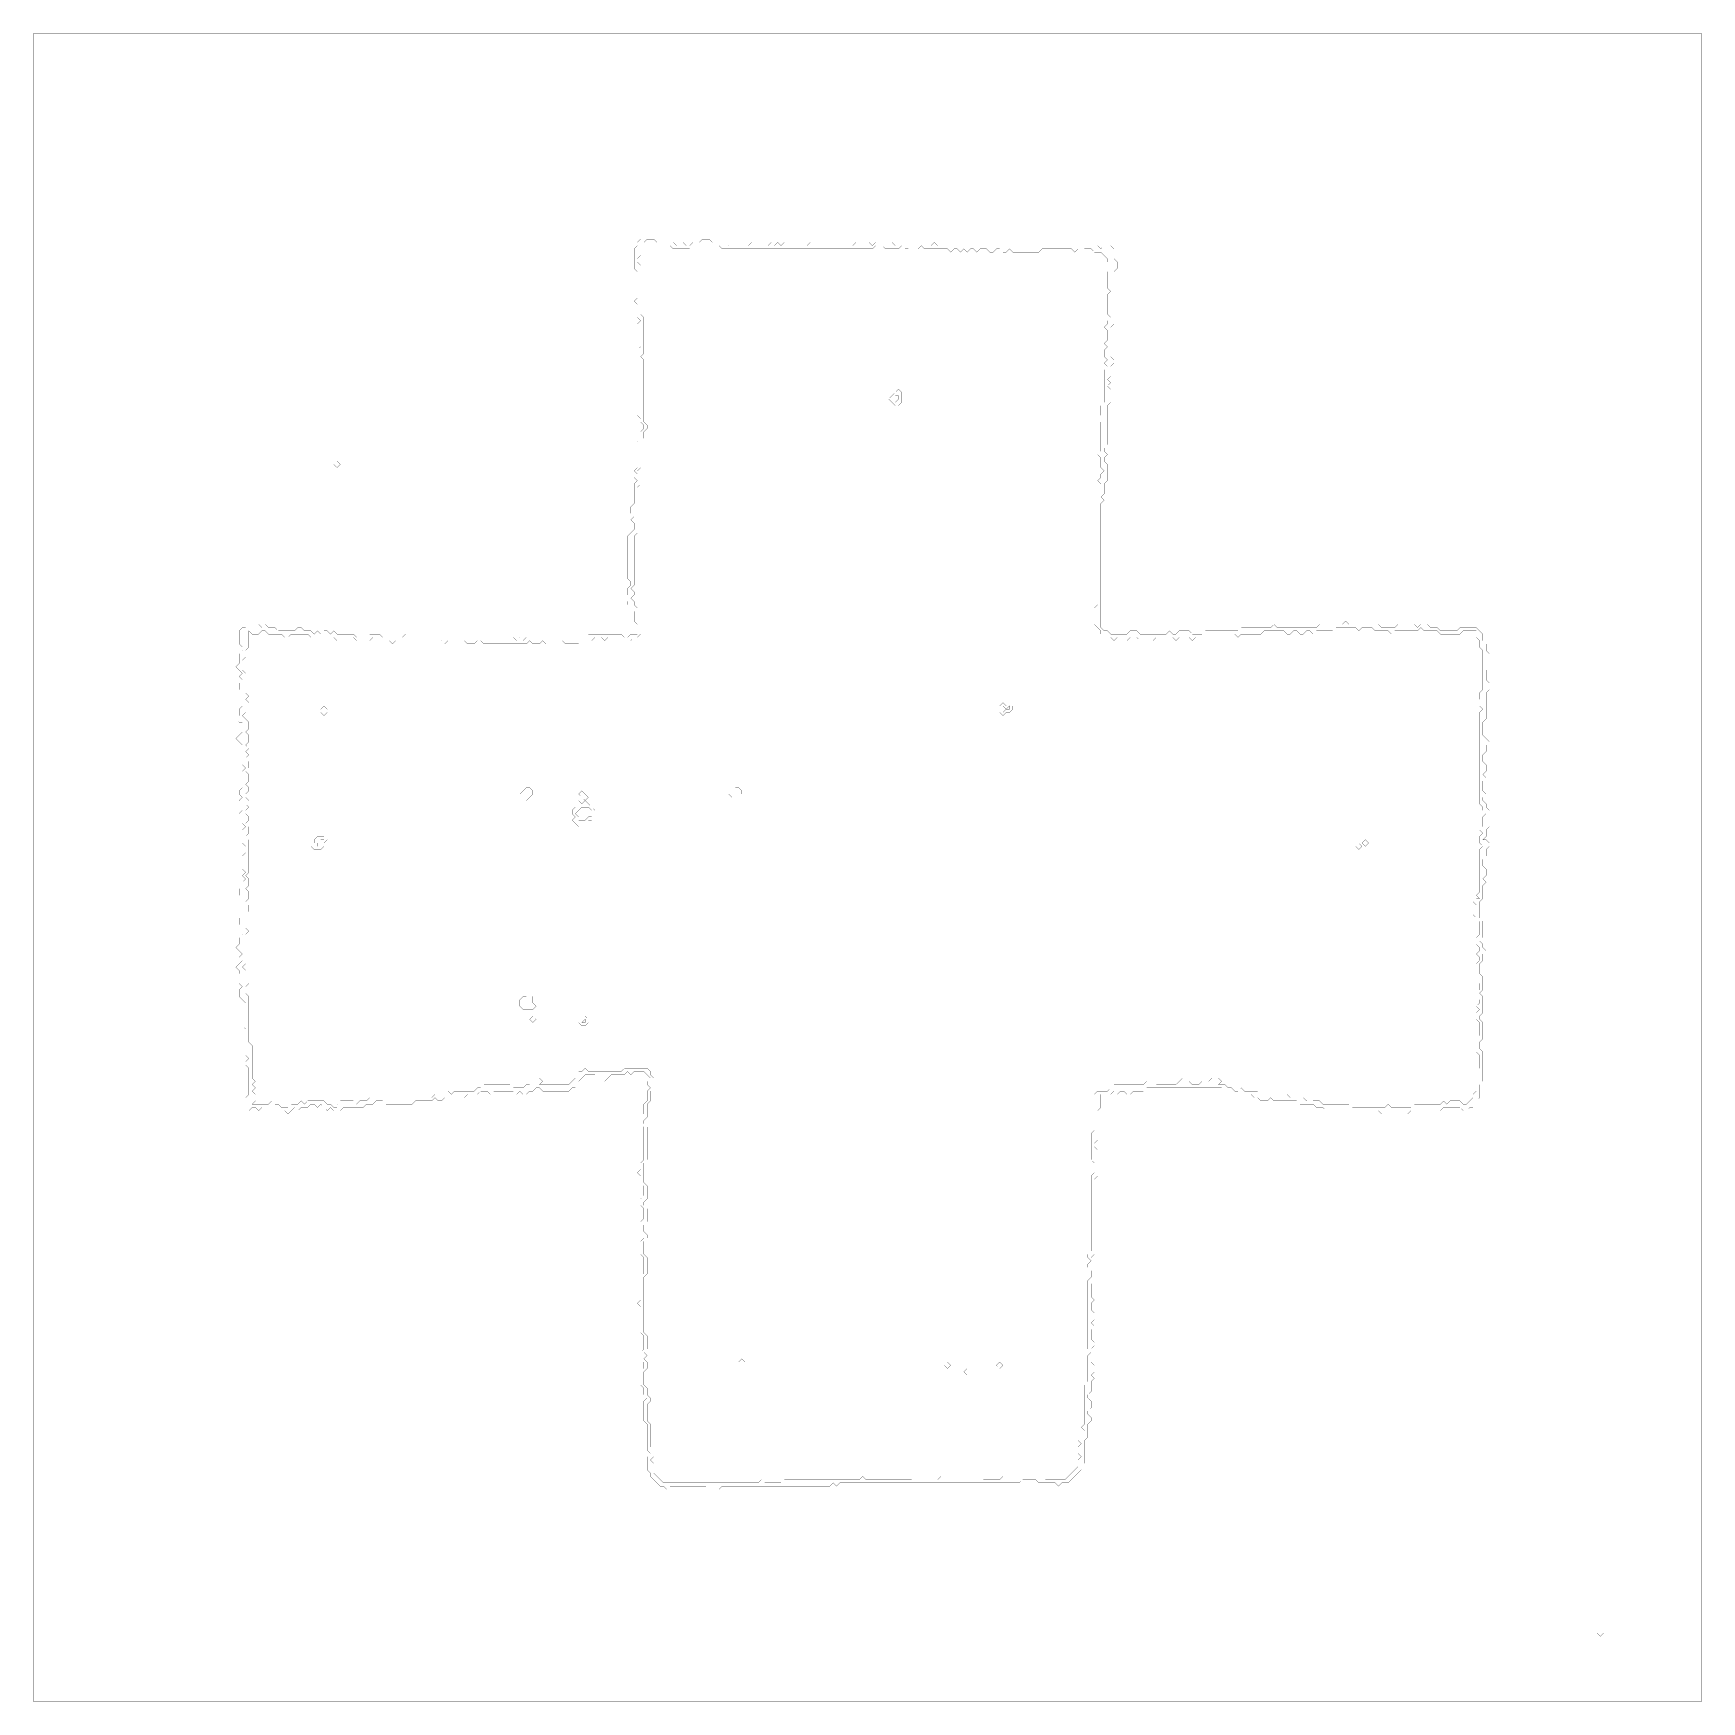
# Model space of a CAD drawing. Header units: metres. Extents: x 0 to 4987, y -4987 to 0.
import ezdxf

# ---------------------------------------------------------------- set-up
doc = ezdxf.new("R2010")
doc.units = ezdxf.units.M
for name, color, linetype in [('conductor', 1, 'Continuous'), ('dielectric', 8, 'Continuous'), ('substrate', 5, 'Continuous')]:
    doc.layers.add(name, color=color, linetype=linetype)

msp = doc.modelspace()

# ---------------------------------------------------------------- linework, layer by layer
at = {"layer": 'conductor', "const_width": 0.5}
for points in [[(1815.3, -634.4), (1815.3, -644.1), (1805.6, -653.9), (1815.3, -663.7), (1805.6, -673.4), (1805.6, -683.2), (1815.3, -692.9), (1815.3, -702.7), (1815.3, -712.5), (1815.3, -722.2), (1815.3, -732), (1815.3, -741.7), (1815.3, -751.5), (1815.3, -761.3), (1815.3, -771), (1815.3, -780.8), (1815.3, -790.5), (1815.3, -800.3), (1815.3, -810.1), (1815.3, -819.8), (1815.3, -829.6), (1815.3, -839.3), (1825.1, -849.1), (1825.1, -858.9), (1825.1, -868.6), (1825.1, -878.4), (1825.1, -888.1), (1825.1, -897.9), (1825.1, -907.7), (1825.1, -917.4), (1825.1, -927.2), (1825.1, -936.9), (1825.1, -946.7), (1825.1, -956.5), (1815.3, -966.2), (1825.1, -976), (1825.1, -985.7), (1825.1, -995.5), (1825.1, -1005.3), (1825.1, -1015), (1825.1, -1024.8), (1825.1, -1034.5), (1825.1, -1044.3), (1825.1, -1054.1), (1825.1, -1063.8), (1825.1, -1073.6), (1825.1, -1083.3), (1825.1, -1093.1), (1825.1, -1102.9), (1825.1, -1112.6), (1825.1, -1122.4), (1825.1, -1132.1), (1825.1, -1141.9), (1825.1, -1151.7), (1825.1, -1161.4), (1834.8, -1171.2), (1834.8, -1180.9), (1825.1, -1190.7), (1825.1, -1200.5), (1825.1, -1210.2), (1815.3, -1220), (1815.3, -1229.7), (1815.3, -1239.5), (1815.3, -1249.2), (1815.3, -1259), (1815.3, -1268.8), (1815.3, -1278.5), (1815.3, -1288.3), (1815.3, -1298), (1805.6, -1307.8), (1815.3, -1317.6), (1815.3, -1327.3), (1815.3, -1337.1), (1815.3, -1346.8), (1805.6, -1356.6), (1805.6, -1366.4), (1805.6, -1376.1), (1805.6, -1385.9), (1805.6, -1395.6), (1805.6, -1405.4), (1805.6, -1415.2), (1805.6, -1424.9), (1805.6, -1434.7), (1805.6, -1444.4), (1805.6, -1454.2), (1805.6, -1464), (1805.6, -1473.7), (1805.6, -1483.5), (1805.6, -1493.2), (1795.8, -1503), (1795.8, -1512.8), (1795.8, -1522.5), (1795.8, -1532.3), (1795.8, -1542), (1795.8, -1551.8), (1795.8, -1561.6), (1795.8, -1571.3), (1795.8, -1581.1), (1795.8, -1590.8), (1795.8, -1600.6), (1795.8, -1610.4), (1795.8, -1620.1), (1795.8, -1629.9), (1795.8, -1639.6), (1795.8, -1649.4), (1786, -1659.2), (1795.8, -1668.9), (1795.8, -1678.7), (1786, -1688.4), (1795.8, -1698.2), (1795.8, -1708), (1805.6, -1717.7), (1805.6, -1727.5), (1805.6, -1737.2), (1815.3, -1747), (1815.3, -1756.8), (1815.3, -1766.5), (1815.3, -1776.3), (1815.3, -1786), (1815.3, -1795.8), (1805.6, -1805.6), (1795.8, -1805.6), (1786, -1815.3), (1776.3, -1815.3), (1766.5, -1815.3), (1756.8, -1815.3), (1747, -1815.3), (1737.2, -1815.3), (1727.5, -1805.6), (1717.7, -1805.6), (1708, -1815.3), (1698.2, -1805.6), (1688.4, -1805.6), (1678.7, -1805.6), (1668.9, -1815.3), (1659.2, -1815.3), (1649.4, -1815.3), (1639.6, -1815.3), (1629.9, -1825.1), (1620.1, -1825.1), (1610.4, -1825.1), (1600.6, -1825.1), (1590.8, -1825.1), (1581.1, -1815.3), (1571.3, -1815.3), (1561.6, -1815.3), (1551.8, -1815.3), (1542, -1815.3), (1532.3, -1825.1), (1522.5, -1815.3), (1512.8, -1825.1), (1503, -1825.1), (1493.2, -1825.1), (1483.5, -1815.3), (1473.7, -1825.1), (1464, -1825.1), (1454.2, -1825.1), (1444.4, -1825.1), (1434.7, -1825.1), (1424.9, -1825.1), (1415.2, -1825.1), (1405.4, -1825.1), (1395.6, -1825.1), (1385.9, -1825.1), (1376.1, -1825.1), (1366.4, -1825.1), (1356.6, -1825.1), (1346.8, -1825.1), (1337.1, -1815.3), (1327.3, -1815.3), (1317.6, -1825.1), (1307.8, -1825.1), (1298, -1825.1), (1288.3, -1815.3), (1278.5, -1815.3), (1268.8, -1815.3), (1259, -1815.3), (1249.2, -1815.3), (1239.5, -1815.3), (1229.7, -1825.1), (1220, -1815.3), (1210.2, -1815.3), (1200.5, -1815.3), (1190.7, -1815.3), (1180.9, -1815.3), (1171.2, -1815.3), (1161.4, -1815.3), (1151.7, -1815.3), (1141.9, -1815.3), (1132.1, -1815.3), (1122.4, -1815.3), (1112.6, -1815.3), (1102.9, -1815.3), (1093.1, -1815.3), (1083.3, -1815.3), (1073.6, -1825.1), (1063.8, -1815.3), (1054.1, -1815.3), (1044.3, -1815.3), (1034.5, -1815.3), (1024.8, -1805.6), (1015, -1805.6), (1005.3, -1815.3), (995.5, -1815.3), (985.7, -1815.3), (976, -1815.3), (966.2, -1815.3), (956.5, -1805.6), (946.7, -1805.6), (936.9, -1805.6), (927.2, -1815.3), (917.4, -1815.3), (907.7, -1815.3), (897.9, -1805.6), (888.1, -1805.6), (878.4, -1805.6), (868.6, -1805.6), (858.9, -1805.6), (849.1, -1805.6), (839.3, -1805.6), (829.6, -1805.6), (819.8, -1795.8), (810.1, -1795.8), (800.3, -1795.8), (790.5, -1795.8), (780.8, -1795.8), (771, -1795.8), (761.3, -1805.6), (751.5, -1805.6), (741.7, -1795.8), (732, -1795.8), (722.2, -1795.8), (712.5, -1795.8), (702.7, -1795.8), (692.9, -1786), (683.2, -1786), (673.4, -1795.8), (663.7, -1795.8), (653.9, -1795.8), (644.1, -1786), (644.1, -1795.8), (644.1, -1805.6), (644.1, -1815.3), (644.1, -1825.1), (644.1, -1834.8), (634.4, -1844.6), (634.4, -1854.4), (634.4, -1864.1), (624.6, -1873.9), (624.6, -1883.6), (624.6, -1893.4), (624.6, -1903.2), (634.4, -1912.9), (634.4, -1922.7), (634.4, -1932.4), (634.4, -1942.2), (634.4, -1952), (634.4, -1961.7), (634.4, -1971.5), (644.1, -1981.2), (634.4, -1991), (644.1, -2000.8), (634.4, -2010.5), (634.4, -2020.3), (634.4, -2030), (624.6, -2039.8), (634.4, -2049.6), (644.1, -2059.3), (644.1, -2069.1), (644.1, -2078.8), (634.4, -2088.6), (644.1, -2098.3), (644.1, -2108.1), (644.1, -2117.9), (634.4, -2127.6), (644.1, -2137.4), (634.4, -2147.1), (644.1, -2156.9), (634.4, -2166.7), (644.1, -2176.4), (644.1, -2186.2), (644.1, -2195.9), (634.4, -2205.7), (644.1, -2215.5), (644.1, -2225.2), (644.1, -2235), (634.4, -2244.7), (644.1, -2254.5), (644.1, -2264.3), (634.4, -2274), (634.4, -2283.8), (644.1, -2293.5), (634.4, -2303.3), (644.1, -2313.1), (634.4, -2322.8), (634.4, -2332.6), (644.1, -2342.3), (644.1, -2352.1), (634.4, -2361.9), (644.1, -2371.6), (644.1, -2381.4), (644.1, -2391.1), (634.4, -2400.9), (644.1, -2410.7), (644.1, -2420.4), (644.1, -2430.2), (644.1, -2439.9), (644.1, -2449.7), (644.1, -2459.5), (644.1, -2469.2), (644.1, -2479), (644.1, -2488.7), (644.1, -2498.5), (644.1, -2508.3), (634.4, -2518), (644.1, -2527.8), (644.1, -2537.5), (644.1, -2547.3), (634.4, -2557.1), (644.1, -2566.8), (644.1, -2576.6), (644.1, -2586.3), (634.4, -2596.1), (644.1, -2605.9), (644.1, -2615.6), (644.1, -2625.4), (634.4, -2635.1), (634.4, -2644.9), (634.4, -2654.7), (634.4, -2664.4), (634.4, -2674.2), (644.1, -2683.9), (634.4, -2693.7), (634.4, -2703.5), (634.4, -2713.2), (634.4, -2723), (634.4, -2732.7), (634.4, -2742.5), (634.4, -2752.3), (634.4, -2762), (634.4, -2771.8), (634.4, -2781.5), (624.6, -2791.3), (634.4, -2801.1), (634.4, -2810.8), (634.4, -2820.6), (634.4, -2830.3), (644.1, -2840.1), (634.4, -2849.9), (634.4, -2859.6), (634.4, -2869.4), (644.1, -2879.1), (644.1, -2888.9), (644.1, -2898.7), (644.1, -2908.4), (644.1, -2918.2), (644.1, -2927.9), (644.1, -2937.7), (644.1, -2947.4), (644.1, -2957.2), (644.1, -2967), (644.1, -2976.7), (644.1, -2986.5), (644.1, -2996.2), (644.1, -3006), (644.1, -3015.8), (653.9, -3025.5), (653.9, -3035.3), (653.9, -3045), (653.9, -3054.8), (653.9, -3064.6), (653.9, -3074.3), (653.9, -3084.1), (653.9, -3093.8), (653.9, -3103.6), (653.9, -3113.4), (653.9, -3123.1), (663.7, -3132.9), (653.9, -3142.6), (663.7, -3152.4), (653.9, -3162.2), (663.7, -3171.9), (653.9, -3181.7), (663.7, -3191.4), (653.9, -3201.2), (663.7, -3201.2), (673.4, -3201.2), (683.2, -3201.2), (692.9, -3201.2), (702.7, -3201.2), (712.5, -3191.4), (722.2, -3201.2), (732, -3201.2), (741.7, -3211), (751.5, -3211), (761.3, -3211), (771, -3201.2), (780.8, -3201.2), (790.5, -3201.2), (800.3, -3191.4), (810.1, -3201.2), (819.8, -3191.4), (829.6, -3191.4), (839.3, -3191.4), (849.1, -3191.4), (858.9, -3191.4), (868.6, -3191.4), (878.4, -3201.2), (888.1, -3201.2), (897.9, -3211), (907.7, -3211), (907.7, -3201.2), (917.4, -3191.4), (927.2, -3191.4), (936.9, -3191.4), (946.7, -3191.4), (956.5, -3191.4), (966.2, -3201.2), (976, -3191.4), (985.7, -3191.4), (995.5, -3191.4), (1005.3, -3181.7), (1015, -3181.7), (1024.8, -3181.7), (1034.5, -3181.7), (1044.3, -3181.7), (1054.1, -3181.7), (1063.8, -3181.7), (1073.6, -3181.7), (1083.3, -3181.7), (1093.1, -3181.7), (1102.9, -3181.7), (1112.6, -3181.7), (1122.4, -3181.7), (1132.1, -3181.7), (1141.9, -3181.7), (1151.7, -3181.7), (1161.4, -3181.7), (1171.2, -3181.7), (1180.9, -3181.7), (1190.7, -3181.7), (1200.5, -3171.9), (1210.2, -3171.9), (1220, -3171.9), (1229.7, -3171.9), (1239.5, -3162.2), (1249.2, -3171.9), (1259, -3162.2), (1268.8, -3162.2), (1278.5, -3162.2), (1288.3, -3162.2), (1298, -3162.2), (1307.8, -3162.2), (1317.6, -3162.2), (1327.3, -3152.4), (1337.1, -3152.4), (1346.8, -3142.6), (1356.6, -3142.6), (1366.4, -3142.6), (1376.1, -3142.6), (1385.9, -3142.6), (1395.6, -3142.6), (1405.4, -3142.6), (1415.2, -3142.6), (1424.9, -3142.6), (1434.7, -3152.4), (1444.4, -3152.4), (1454.2, -3152.4), (1464, -3152.4), (1473.7, -3142.6), (1483.5, -3142.6), (1493.2, -3132.9), (1503, -3123.1), (1512.8, -3123.1), (1522.5, -3132.9), (1512.8, -3142.6), (1522.5, -3142.6), (1532.3, -3142.6), (1542, -3142.6), (1551.8, -3142.6), (1561.6, -3142.6), (1571.3, -3142.6), (1581.1, -3142.6), (1590.8, -3142.6), (1600.6, -3142.6), (1610.4, -3132.9), (1620.1, -3123.1), (1620.1, -3113.4), (1629.9, -3103.6), (1639.6, -3103.6), (1649.4, -3093.8), (1659.2, -3103.6), (1668.9, -3103.6), (1678.7, -3103.6), (1688.4, -3103.6), (1698.2, -3103.6), (1708, -3103.6), (1717.7, -3103.6), (1727.5, -3103.6), (1737.2, -3103.6), (1747, -3103.6), (1756.8, -3103.6), (1766.5, -3093.8), (1776.3, -3093.8), (1786, -3093.8), (1795.8, -3093.8), (1805.6, -3093.8), (1815.3, -3093.8), (1825.1, -3093.8), (1834.8, -3093.8), (1844.6, -3103.6), (1844.6, -3113.4), (1854.4, -3123.1), (1854.4, -3132.9), (1854.4, -3142.6), (1854.4, -3152.4), (1844.6, -3162.2), (1844.6, -3171.9), (1844.6, -3181.7), (1844.6, -3191.4), (1834.8, -3201.2), (1834.8, -3211), (1834.8, -3220.7), (1834.8, -3230.5), (1834.8, -3240.2), (1825.1, -3250), (1825.1, -3259.8), (1834.8, -3269.5), (1834.8, -3279.3), (1834.8, -3289), (1834.8, -3298.8), (1834.8, -3308.6), (1834.8, -3318.3), (1834.8, -3328.1), (1834.8, -3337.8), (1834.8, -3347.6), (1834.8, -3357.4), (1834.8, -3367.1), (1825.1, -3376.9), (1825.1, -3386.6), (1825.1, -3396.4), (1825.1, -3406.2), (1825.1, -3415.9), (1825.1, -3425.7), (1825.1, -3435.4), (1834.8, -3445.2), (1834.8, -3455), (1834.8, -3464.7), (1834.8, -3474.5), (1834.8, -3484.2), (1825.1, -3494), (1825.1, -3503.8), (1834.8, -3513.5), (1834.8, -3523.3), (1834.8, -3533), (1834.8, -3542.8), (1834.8, -3552.6), (1825.1, -3562.3), (1825.1, -3572.1), (1825.1, -3581.8), (1834.8, -3591.6), (1834.8, -3601.4), (1825.1, -3611.1), (1825.1, -3620.9), (1825.1, -3630.6), (1825.1, -3640.4), (1825.1, -3650.2), (1834.8, -3659.9), (1834.8, -3669.7), (1834.8, -3679.4), (1834.8, -3689.2), (1834.8, -3699), (1834.8, -3708.7), (1825.1, -3718.5), (1825.1, -3728.2), (1825.1, -3738), (1825.1, -3747.8), (1825.1, -3757.5), (1825.1, -3767.3), (1825.1, -3777), (1825.1, -3786.8), (1825.1, -3796.5), (1825.1, -3806.3), (1825.1, -3816.1), (1825.1, -3825.8), (1825.1, -3835.6), (1825.1, -3845.3), (1825.1, -3855.1), (1825.1, -3864.9), (1825.1, -3874.6), (1825.1, -3884.4), (1834.8, -3894.1), (1834.8, -3903.9), (1834.8, -3913.7), (1834.8, -3923.4), (1834.8, -3933.2), (1825.1, -3942.9), (1834.8, -3952.7), (1825.1, -3962.5), (1834.8, -3972.2), (1834.8, -3982), (1834.8, -3991.7), (1825.1, -4001.5), (1825.1, -4011.3), (1825.1, -4021), (1825.1, -4030.8), (1825.1, -4040.5), (1834.8, -4050.3), (1834.8, -4060.1), (1834.8, -4069.8), (1844.6, -4079.6), (1844.6, -4089.3), (1834.8, -4099.1), (1834.8, -4108.9), (1834.8, -4118.6), (1834.8, -4128.4), (1834.8, -4138.1), (1834.8, -4147.9), (1844.6, -4157.7), (1844.6, -4167.4), (1844.6, -4177.2), (1844.6, -4186.9), (1844.6, -4196.7), (1844.6, -4206.5), (1844.6, -4216.2), (1844.6, -4226), (1854.4, -4235.7), (1854.4, -4245.5), (1854.4, -4255.3), (1844.6, -4265), (1854.4, -4274.8), (1854.4, -4284.5), (1854.4, -4294.3), (1854.4, -4304.1), (1864.1, -4313.8), (1873.9, -4323.6), (1883.6, -4333.3), (1893.4, -4333.3), (1903.2, -4333.3), (1912.9, -4333.3), (1922.7, -4333.3), (1932.4, -4333.3), (1942.2, -4333.3), (1952, -4333.3), (1961.7, -4333.3), (1971.5, -4333.3), (1981.2, -4333.3), (1991, -4333.3), (2000.8, -4333.3), (2010.5, -4333.3), (2020.3, -4333.3), (2030, -4333.3), (2039.8, -4333.3), (2049.6, -4333.3), (2059.3, -4333.3), (2069.1, -4333.3), (2078.8, -4333.3), (2088.6, -4333.3), (2098.3, -4333.3), (2108.1, -4333.3), (2117.9, -4333.3), (2127.6, -4333.3), (2137.4, -4333.3), (2147.1, -4333.3), (2156.9, -4333.3), (2166.7, -4333.3), (2176.4, -4323.6), (2186.2, -4333.3), (2195.9, -4333.3), (2205.7, -4333.3), (2215.5, -4333.3), (2225.2, -4333.3), (2235, -4333.3), (2244.7, -4323.6), (2254.5, -4323.6), (2264.3, -4323.6), (2274, -4323.6), (2283.8, -4323.6), (2293.5, -4323.6), (2303.3, -4323.6), (2313.1, -4323.6), (2322.8, -4323.6), (2332.6, -4323.6), (2342.3, -4323.6), (2352.1, -4323.6), (2361.9, -4323.6), (2371.6, -4323.6), (2381.4, -4323.6), (2391.1, -4323.6), (2400.9, -4323.6), (2410.7, -4323.6), (2420.4, -4323.6), (2430.2, -4323.6), (2439.9, -4323.6), (2449.7, -4323.6), (2459.5, -4323.6), (2469.2, -4323.6), (2479, -4313.8), (2488.7, -4323.6), (2498.5, -4323.6), (2508.3, -4323.6), (2518, -4323.6), (2527.8, -4323.6), (2537.5, -4323.6), (2547.3, -4323.6), (2557.1, -4323.6), (2566.8, -4323.6), (2576.6, -4323.6), (2586.3, -4323.6), (2596.1, -4323.6), (2605.9, -4323.6), (2615.6, -4323.6), (2625.4, -4323.6), (2635.1, -4313.8), (2644.9, -4313.8), (2654.7, -4313.8), (2664.4, -4313.8), (2674.2, -4313.8), (2683.9, -4313.8), (2693.7, -4313.8), (2703.5, -4323.6), (2713.2, -4313.8), (2723, -4313.8), (2732.7, -4313.8), (2742.5, -4313.8), (2752.3, -4313.8), (2762, -4313.8), (2771.8, -4313.8), (2781.5, -4313.8), (2791.3, -4313.8), (2801.1, -4313.8), (2810.8, -4313.8), (2820.6, -4313.8), (2830.3, -4313.8), (2840.1, -4323.6), (2849.9, -4323.6), (2859.6, -4323.6), (2869.4, -4323.6), (2879.1, -4323.6), (2888.9, -4323.6), (2898.7, -4313.8), (2908.4, -4313.8), (2918.2, -4313.8), (2927.9, -4313.8), (2937.7, -4313.8), (2947.4, -4313.8), (2957.2, -4313.8), (2967, -4313.8), (2976.7, -4313.8), (2986.5, -4313.8), (2996.2, -4313.8), (3006, -4313.8), (3015.8, -4313.8), (3025.5, -4323.6), (3035.3, -4323.6), (3045, -4323.6), (3054.8, -4323.6), (3064.6, -4323.6), (3074.3, -4323.6), (3084.1, -4323.6), (3093.8, -4313.8), (3103.6, -4304.1), (3113.4, -4294.3), (3123.1, -4284.5), (3123.1, -4274.8), (3123.1, -4265), (3132.9, -4255.3), (3123.1, -4245.5), (3123.1, -4235.7), (3123.1, -4226), (3132.9, -4216.2), (3123.1, -4206.5), (3132.9, -4196.7), (3132.9, -4186.9), (3142.6, -4177.2), (3132.9, -4167.4), (3142.6, -4157.7), (3142.6, -4147.9), (3142.6, -4138.1), (3142.6, -4128.4), (3142.6, -4118.6), (3142.6, -4108.9), (3142.6, -4099.1), (3142.6, -4089.3), (3142.6, -4079.6), (3142.6, -4069.8), (3142.6, -4060.1), (3142.6, -4050.3), (3142.6, -4040.5), (3152.4, -4030.8), (3152.4, -4021), (3152.4, -4011.3), (3152.4, -4001.5), (3152.4, -3991.7), (3152.4, -3982), (3152.4, -3972.2), (3152.4, -3962.5), (3152.4, -3952.7), (3162.2, -3942.9), (3152.4, -3933.2), (3152.4, -3923.4), (3152.4, -3913.7), (3152.4, -3903.9), (3152.4, -3894.1), (3152.4, -3884.4), (3152.4, -3874.6), (3152.4, -3864.9), (3152.4, -3855.1), (3152.4, -3845.3), (3152.4, -3835.6), (3152.4, -3825.8), (3152.4, -3816.1), (3152.4, -3806.3), (3152.4, -3796.5), (3152.4, -3786.8), (3152.4, -3777), (3152.4, -3767.3), (3152.4, -3757.5), (3152.4, -3747.8), (3152.4, -3738), (3152.4, -3728.2), (3162.2, -3718.5), (3162.2, -3708.7), (3162.2, -3699), (3152.4, -3689.2), (3152.4, -3679.4), (3162.2, -3669.7), (3152.4, -3659.9), (3152.4, -3650.2), (3162.2, -3640.4), (3162.2, -3630.6), (3162.2, -3620.9), (3162.2, -3611.1), (3162.2, -3601.4), (3162.2, -3591.6), (3162.2, -3581.8), (3162.2, -3572.1), (3162.2, -3562.3), (3162.2, -3552.6), (3162.2, -3542.8), (3162.2, -3533), (3162.2, -3523.3), (3162.2, -3513.5), (3162.2, -3503.8), (3162.2, -3494), (3162.2, -3484.2), (3162.2, -3474.5), (3162.2, -3464.7), (3162.2, -3455), (3162.2, -3445.2), (3162.2, -3435.4), (3162.2, -3425.7), (3162.2, -3415.9), (3171.9, -3406.2), (3171.9, -3396.4), (3171.9, -3386.6), (3171.9, -3376.9), (3162.2, -3367.1), (3162.2, -3357.4), (3162.2, -3347.6), (3162.2, -3337.8), (3162.2, -3328.1), (3162.2, -3318.3), (3162.2, -3308.6), (3162.2, -3298.8), (3162.2, -3289), (3171.9, -3279.3), (3171.9, -3269.5), (3171.9, -3259.8), (3171.9, -3250), (3171.9, -3240.2), (3171.9, -3230.5), (3171.9, -3220.7), (3171.9, -3211), (3171.9, -3201.2), (3171.9, -3191.4), (3171.9, -3181.7), (3171.9, -3171.9), (3181.7, -3162.2), (3191.4, -3162.2), (3201.2, -3162.2), (3211, -3162.2), (3220.7, -3152.4), (3230.5, -3142.6), (3240.2, -3142.6), (3250, -3142.6), (3259.8, -3142.6), (3269.5, -3142.6), (3279.3, -3142.6), (3289, -3142.6), (3298.8, -3142.6), (3308.6, -3142.6), (3318.3, -3142.6), (3328.1, -3132.9), (3337.8, -3132.9), (3347.6, -3132.9), (3357.4, -3142.6), (3367.1, -3142.6), (3376.9, -3142.6), (3386.6, -3142.6), (3396.4, -3142.6), (3406.2, -3142.6), (3415.9, -3142.6), (3425.7, -3132.9), (3435.4, -3123.1), (3445.2, -3132.9), (3455, -3132.9), (3464.7, -3142.6), (3474.5, -3142.6), (3484.2, -3142.6), (3494, -3132.9), (3503.8, -3132.9), (3513.5, -3132.9), (3523.3, -3123.1), (3533, -3123.1), (3542.8, -3123.1), (3552.6, -3132.9), (3542.8, -3142.6), (3552.6, -3142.6), (3562.3, -3142.6), (3572.1, -3152.4), (3581.8, -3152.4), (3591.6, -3162.2), (3601.4, -3162.2), (3611.1, -3152.4), (3620.9, -3162.2), (3630.6, -3162.2), (3640.4, -3162.2), (3650.2, -3162.2), (3659.9, -3162.2), (3669.7, -3171.9), (3679.4, -3171.9), (3689.2, -3171.9), (3699, -3171.9), (3708.7, -3171.9), (3718.5, -3181.7), (3728.2, -3171.9), (3738, -3171.9), (3747.8, -3171.9), (3757.5, -3181.7), (3767.3, -3181.7), (3777, -3181.7), (3786.8, -3181.7), (3796.5, -3181.7), (3806.3, -3191.4), (3816.1, -3181.7), (3825.8, -3191.4), (3835.6, -3191.4), (3845.3, -3191.4), (3855.1, -3201.2), (3864.9, -3201.2), (3874.6, -3201.2), (3884.4, -3201.2), (3894.1, -3201.2), (3903.9, -3201.2), (3913.7, -3201.2), (3923.4, -3201.2), (3933.2, -3201.2), (3942.9, -3211), (3952.7, -3211), (3962.5, -3211), (3972.2, -3211), (3982, -3211), (3991.7, -3211), (4001.5, -3211), (4011.3, -3211), (4021, -3211), (4030.8, -3211), (4040.5, -3211), (4050.3, -3201.2), (4060.1, -3211), (4069.8, -3211), (4079.6, -3211), (4089.3, -3211), (4099.1, -3211), (4108.9, -3211), (4118.6, -3211), (4128.4, -3201.2), (4138.1, -3201.2), (4147.9, -3201.2), (4157.7, -3201.2), (4167.4, -3201.2), (4177.2, -3201.2), (4186.9, -3201.2), (4196.7, -3201.2), (4206.5, -3201.2), (4216.2, -3191.4), (4226, -3201.2), (4235.7, -3191.4), (4245.5, -3191.4), (4255.3, -3191.4), (4265, -3191.4), (4274.8, -3201.2), (4284.5, -3201.2), (4294.3, -3191.4), (4304.1, -3181.7), (4304.1, -3171.9), (4313.8, -3162.2), (4313.8, -3152.4), (4313.8, -3142.6), (4313.8, -3132.9), (4313.8, -3123.1), (4313.8, -3113.4), (4313.8, -3103.6), (4323.6, -3093.8), (4323.6, -3084.1), (4323.6, -3074.3), (4323.6, -3064.6), (4323.6, -3054.8), (4313.8, -3045), (4313.8, -3035.3), (4313.8, -3025.5), (4313.8, -3015.8), (4313.8, -3006), (4323.6, -2996.2), (4323.6, -2986.5), (4323.6, -2976.7), (4323.6, -2967), (4323.6, -2957.2), (4313.8, -2947.4), (4313.8, -2937.7), (4313.8, -2927.9), (4323.6, -2918.2), (4313.8, -2908.4), (4323.6, -2898.7), (4323.6, -2888.9), (4313.8, -2879.1), (4313.8, -2869.4), (4323.6, -2859.6), (4323.6, -2849.9), (4323.6, -2840.1), (4313.8, -2830.3), (4313.8, -2820.6), (4313.8, -2810.8), (4313.8, -2801.1), (4313.8, -2791.3), (4313.8, -2781.5), (4323.6, -2771.8), (4323.6, -2762), (4313.8, -2752.3), (4323.6, -2742.5), (4323.6, -2732.7), (4313.8, -2723), (4313.8, -2713.2), (4313.8, -2703.5), (4323.6, -2693.7), (4323.6, -2683.9), (4323.6, -2674.2), (4323.6, -2664.4), (4323.6, -2654.7), (4313.8, -2644.9), (4304.1, -2635.1), (4313.8, -2625.4), (4313.8, -2615.6), (4313.8, -2605.9), (4304.1, -2596.1), (4313.8, -2586.3), (4323.6, -2586.3), (4313.8, -2576.6), (4323.6, -2566.8), (4323.6, -2557.1), (4323.6, -2547.3), (4323.6, -2537.5), (4323.6, -2527.8), (4323.6, -2518), (4323.6, -2508.3), (4323.6, -2498.5), (4323.6, -2488.7), (4323.6, -2479), (4323.6, -2469.2), (4323.6, -2459.5), (4323.6, -2449.7), (4323.6, -2439.9), (4333.3, -2430.2), (4323.6, -2420.4), (4323.6, -2410.7), (4323.6, -2400.9), (4333.3, -2391.1), (4323.6, -2381.4), (4333.3, -2371.6), (4333.3, -2361.9), (4333.3, -2352.1), (4333.3, -2342.3), (4343.1, -2332.6), (4333.3, -2322.8), (4333.3, -2313.1), (4323.6, -2303.3), (4323.6, -2293.5), (4323.6, -2283.8), (4323.6, -2274), (4323.6, -2264.3), (4323.6, -2254.5), (4323.6, -2244.7), (4323.6, -2235), (4323.6, -2225.2), (4323.6, -2215.5), (4323.6, -2205.7), (4323.6, -2195.9), (4323.6, -2186.2), (4323.6, -2176.4), (4323.6, -2166.7), (4323.6, -2156.9), (4323.6, -2147.1), (4323.6, -2137.4), (4323.6, -2127.6), (4323.6, -2117.9), (4323.6, -2108.1), (4323.6, -2098.3), (4323.6, -2088.6), (4323.6, -2078.8), (4323.6, -2069.1), (4323.6, -2059.3), (4323.6, -2049.6), (4323.6, -2039.8), (4323.6, -2030), (4333.3, -2020.3), (4323.6, -2010.5), (4333.3, -2000.8), (4323.6, -1991), (4323.6, -1981.2), (4323.6, -1971.5), (4333.3, -1961.7), (4333.3, -1952), (4333.3, -1942.2), (4333.3, -1932.4), (4333.3, -1922.7), (4333.3, -1912.9), (4333.3, -1903.2), (4333.3, -1893.4), (4333.3, -1883.6), (4333.3, -1873.9), (4333.3, -1864.1), (4333.3, -1854.4), (4333.3, -1844.6), (4323.6, -1834.8), (4323.6, -1825.1), (4323.6, -1815.3), (4313.8, -1805.6), (4313.8, -1795.8), (4313.8, -1786), (4304.1, -1786), (4294.3, -1786), (4284.5, -1786), (4274.8, -1786), (4265, -1795.8), (4255.3, -1795.8), (4245.5, -1795.8), (4235.7, -1795.8), (4226, -1795.8), (4216.2, -1795.8), (4206.5, -1795.8), (4196.7, -1786), (4186.9, -1786), (4177.2, -1786), (4167.4, -1786), (4157.7, -1786), (4147.9, -1776.3), (4138.1, -1786), (4128.4, -1786), (4118.6, -1786), (4108.9, -1786), (4099.1, -1786), (4089.3, -1786), (4079.6, -1786), (4069.8, -1786), (4060.1, -1795.8), (4050.3, -1786), (4040.5, -1786), (4030.8, -1786), (4021, -1786), (4011.3, -1786), (4001.5, -1776.3), (3991.7, -1776.3), (3982, -1776.3), (3972.2, -1776.3), (3962.5, -1786), (3952.7, -1776.3), (3942.9, -1776.3), (3933.2, -1776.3), (3923.4, -1776.3), (3913.7, -1776.3), (3903.9, -1776.3), (3894.1, -1776.3), (3884.4, -1786), (3874.6, -1786), (3864.9, -1786), (3855.1, -1786), (3845.3, -1786), (3835.6, -1786), (3825.8, -1795.8), (3816.1, -1786), (3806.3, -1786), (3796.5, -1795.8), (3786.8, -1795.8), (3777, -1786), (3767.3, -1786), (3757.5, -1795.8), (3747.8, -1795.8), (3738, -1786), (3728.2, -1786), (3718.5, -1786), (3708.7, -1786), (3699, -1786), (3689.2, -1786), (3679.4, -1786), (3669.7, -1795.8), (3659.9, -1795.8), (3650.2, -1795.8), (3640.4, -1795.8), (3630.6, -1795.8), (3620.9, -1795.8), (3611.1, -1795.8), (3601.4, -1805.6), (3591.6, -1795.8), (3581.8, -1805.6), (3572.1, -1805.6), (3562.3, -1805.6), (3552.6, -1805.6), (3542.8, -1805.6), (3533, -1805.6), (3523.3, -1805.6), (3513.5, -1805.6), (3503.8, -1805.6), (3494, -1805.6), (3484.2, -1805.6), (3474.5, -1805.6), (3464.7, -1815.3), (3455, -1805.6), (3445.2, -1805.6), (3435.4, -1805.6), (3425.7, -1805.6), (3415.9, -1815.3), (3406.2, -1805.6), (3396.4, -1805.6), (3386.6, -1805.6), (3376.9, -1805.6), (3367.1, -1805.6), (3357.4, -1805.6), (3347.6, -1815.3), (3337.8, -1815.3), (3328.1, -1815.3), (3318.3, -1815.3), (3308.6, -1815.3), (3298.8, -1805.6), (3289, -1805.6), (3279.3, -1805.6), (3269.5, -1815.3), (3259.8, -1815.3), (3250, -1815.3), (3240.2, -1805.6), (3230.5, -1815.3), (3220.7, -1805.6), (3211, -1805.6), (3201.2, -1805.6), (3191.4, -1795.8), (3191.4, -1786), (3181.7, -1776.3), (3171.9, -1766.5), (3171.9, -1756.8), (3171.9, -1747), (3171.9, -1737.2), (3171.9, -1727.5), (3171.9, -1717.7), (3181.7, -1708), (3181.7, -1698.2), (3181.7, -1688.4), (3181.7, -1678.7), (3181.7, -1668.9), (3181.7, -1659.2), (3181.7, -1649.4), (3181.7, -1639.6), (3181.7, -1629.9), (3181.7, -1620.1), (3181.7, -1610.4), (3181.7, -1600.6), (3181.7, -1590.8), (3181.7, -1581.1), (3181.7, -1571.3), (3181.7, -1561.6), (3181.7, -1551.8), (3181.7, -1542), (3181.7, -1532.3), (3181.7, -1522.5), (3181.7, -1512.8), (3181.7, -1503), (3181.7, -1493.2), (3181.7, -1483.5), (3181.7, -1473.7), (3181.7, -1464), (3181.7, -1454.2), (3181.7, -1444.4), (3181.7, -1434.7), (3181.7, -1424.9), (3181.7, -1415.2), (3181.7, -1405.4), (3181.7, -1395.6), (3181.7, -1385.9), (3181.7, -1376.1), (3181.7, -1366.4), (3181.7, -1356.6), (3191.4, -1346.8), (3181.7, -1337.1), (3191.4, -1327.3), (3191.4, -1317.6), (3201.2, -1307.8), (3191.4, -1298), (3191.4, -1288.3), (3191.4, -1278.5), (3191.4, -1268.8), (3181.7, -1259), (3191.4, -1249.2), (3191.4, -1239.5), (3191.4, -1229.7), (3191.4, -1220), (3191.4, -1210.2), (3191.4, -1200.5), (3191.4, -1190.7), (3191.4, -1180.9), (3191.4, -1171.2), (3191.4, -1161.4), (3201.2, -1151.7), (3191.4, -1141.9), (3191.4, -1132.1), (3191.4, -1122.4), (3191.4, -1112.6), (3201.2, -1102.9), (3201.2, -1093.1), (3201.2, -1083.3), (3201.2, -1073.6), (3201.2, -1063.8), (3201.2, -1054.1), (3201.2, -1044.3), (3201.2, -1034.5), (3201.2, -1024.8), (3201.2, -1015), (3201.2, -1005.3), (3211, -995.5), (3201.2, -985.7), (3211, -976), (3201.2, -966.2), (3201.2, -956.5), (3201.2, -946.7), (3211, -936.9), (3201.2, -927.2), (3211, -917.4), (3211, -907.7), (3211, -897.9), (3211, -888.1), (3201.2, -878.4), (3211, -868.6), (3211, -858.9), (3220.7, -849.1), (3211, -839.3), (3211, -829.6), (3211, -819.8), (3211, -810.1), (3211, -800.3), (3211, -790.5), (3211, -780.8), (3220.7, -771), (3211, -761.3), (3211, -751.5), (3211, -741.7), (3211, -732), (3211, -722.2), (3211, -712.5), (3220.7, -702.7), (3220.7, -692.9), (3211, -683.2), (3211, -673.4), (3201.2, -663.7), (3191.4, -653.9), (3181.7, -653.9), (3171.9, -653.9), (3162.2, -644.1), (3152.4, -644.1), (3142.6, -644.1), (3132.9, -653.9), (3123.1, -644.1), (3113.4, -653.9), (3103.6, -644.1), (3093.8, -644.1), (3084.1, -644.1), (3074.3, -644.1), (3064.6, -644.1), (3054.8, -644.1), (3045, -644.1), (3035.3, -644.1), (3025.5, -644.1), (3015.8, -644.1), (3006, -653.9), (2996.2, -653.9), (2986.5, -653.9), (2976.7, -653.9), (2967, -653.9), (2957.2, -653.9), (2947.4, -653.9), (2937.7, -653.9), (2927.9, -653.9), (2918.2, -644.1), (2908.4, -653.9), (2898.7, -653.9), (2888.9, -644.1), (2879.1, -644.1), (2869.4, -653.9), (2859.6, -653.9), (2849.9, -644.1), (2840.1, -644.1), (2830.3, -644.1), (2820.6, -653.9), (2810.8, -644.1), (2801.1, -644.1), (2791.3, -653.9), (2781.5, -644.1), (2771.8, -653.9), (2762, -644.1), (2752.3, -644.1), (2742.5, -653.9), (2732.7, -644.1), (2723, -644.1), (2713.2, -644.1), (2703.5, -644.1), (2693.7, -644.1), (2683.9, -644.1), (2674.2, -644.1), (2664.4, -644.1), (2654.7, -634.4), (2644.9, -644.1), (2635.1, -634.4), (2625.4, -634.4), (2615.6, -644.1), (2605.9, -644.1), (2596.1, -634.4), (2586.3, -644.1), (2576.6, -644.1), (2566.8, -644.1), (2557.1, -644.1), (2547.3, -644.1), (2537.5, -634.4), (2527.8, -634.4), (2518, -634.4), (2508.3, -644.1), (2498.5, -644.1), (2488.7, -644.1), (2479, -644.1), (2469.2, -644.1), (2459.5, -644.1), (2449.7, -644.1), (2439.9, -644.1), (2430.2, -644.1), (2420.4, -644.1), (2410.7, -644.1), (2400.9, -644.1), (2391.1, -644.1), (2381.4, -644.1), (2371.6, -644.1), (2361.9, -644.1), (2352.1, -644.1), (2342.3, -644.1), (2332.6, -644.1), (2322.8, -644.1), (2313.1, -644.1), (2303.3, -644.1), (2293.5, -644.1), (2283.8, -644.1), (2274, -644.1), (2264.3, -644.1), (2254.5, -644.1), (2244.7, -644.1), (2235, -644.1), (2225.2, -644.1), (2215.5, -644.1), (2205.7, -644.1), (2195.9, -644.1), (2186.2, -644.1), (2176.4, -644.1), (2166.7, -644.1), (2156.9, -644.1), (2147.1, -644.1), (2137.4, -644.1), (2127.6, -644.1), (2117.9, -644.1), (2108.1, -644.1), (2098.3, -644.1), (2088.6, -644.1), (2078.8, -644.1), (2069.1, -644.1), (2059.3, -644.1), (2049.6, -634.4), (2039.8, -634.4), (2030, -634.4), (2020.3, -634.4), (2010.5, -634.4), (2000.8, -634.4), (1991, -634.4), (1981.2, -634.4), (1971.5, -634.4), (1961.7, -644.1), (1952, -644.1), (1942.2, -644.1), (1932.4, -644.1), (1922.7, -644.1), (1912.9, -644.1), (1903.2, -634.4), (1893.4, -634.4), (1883.6, -634.4), (1873.9, -634.4), (1864.1, -634.4), (1854.4, -634.4), (1844.6, -634.4), (1834.8, -634.4), (1825.1, -634.4)], [(2576.6, -1073.6), (2586.3, -1063.8), (2596.1, -1073.6), (2596.1, -1083.3), (2596.1, -1093.1), (2596.1, -1102.9), (2586.3, -1112.6), (2576.6, -1112.6), (2566.8, -1102.9), (2557.1, -1093.1), (2566.8, -1083.3)], [(858.9, -2020.3), (868.6, -2010.5), (878.4, -2020.3), (878.4, -2030), (868.6, -2039.8), (858.9, -2030)], [(2888.9, -2010.5), (2898.7, -2000.8), (2908.4, -2010.5), (2918.2, -2000.8), (2927.9, -2010.5), (2927.9, -2020.3), (2918.2, -2030), (2908.4, -2030), (2898.7, -2039.8), (2888.9, -2030), (2888.9, -2020.3)], [(1464, -2264.3), (1473.7, -2254.5), (1483.5, -2254.5), (1493.2, -2264.3), (1493.2, -2274), (1483.5, -2283.8), (1473.7, -2293.5), (1464, -2283.8), (1454.2, -2274)], [(1620.1, -2303.3), (1629.9, -2293.5), (1639.6, -2303.3), (1649.4, -2293.5), (1659.2, -2303.3), (1668.9, -2313.1), (1678.7, -2322.8), (1678.7, -2332.6), (1678.7, -2342.3), (1668.9, -2352.1), (1659.2, -2352.1), (1659.2, -2361.9), (1649.4, -2371.6), (1639.6, -2371.6), (1629.9, -2371.6), (1620.1, -2361.9), (1610.4, -2352.1), (1620.1, -2342.3), (1610.4, -2332.6), (1610.4, -2322.8), (1620.1, -2313.1)], [(1629.9, -2274), (1639.6, -2264.3), (1649.4, -2274), (1639.6, -2283.8)], [(1639.6, -2283.8), (1649.4, -2274), (1659.2, -2283.8), (1649.4, -2293.5)], [(2088.6, -2264.3), (2098.3, -2254.5), (2108.1, -2254.5), (2117.9, -2264.3), (2117.9, -2274), (2108.1, -2283.8), (2098.3, -2283.8), (2088.6, -2283.8), (2078.8, -2274)], [(839.3, -2410.7), (849.1, -2400.9), (858.9, -2400.9), (868.6, -2400.9), (878.4, -2410.7), (868.6, -2420.4), (868.6, -2430.2), (858.9, -2439.9), (849.1, -2439.9), (839.3, -2439.9), (829.6, -2430.2), (839.3, -2420.4)], [(3952.7, -2430.2), (3962.5, -2420.4), (3972.2, -2430.2), (3962.5, -2439.9)], [(3972.2, -2420.4), (3982, -2410.7), (3991.7, -2420.4), (3982, -2430.2)], [(1473.7, -2879.1), (1483.5, -2869.4), (1493.2, -2879.1), (1493.2, -2888.9), (1493.2, -2898.7), (1503, -2908.4), (1493.2, -2918.2), (1483.5, -2918.2), (1473.7, -2918.2), (1464, -2918.2), (1454.2, -2908.4), (1454.2, -2898.7), (1454.2, -2888.9), (1464, -2879.1)], [(1483.5, -2947.4), (1493.2, -2937.7), (1503, -2947.4), (1493.2, -2957.2)], [(1639.6, -2947.4), (1649.4, -2937.7), (1659.2, -2947.4), (1659.2, -2957.2), (1649.4, -2967), (1639.6, -2967), (1629.9, -2957.2)], [(2108.1, -3972.2), (2117.9, -3962.5), (2127.6, -3972.2), (2117.9, -3982)], [(2723, -3982), (2732.7, -3972.2), (2742.5, -3982), (2732.7, -3991.7)], [(2879.1, -3982), (2888.9, -3972.2), (2898.7, -3982), (2888.9, -3991.7)], [(2781.5, -4001.5), (2791.3, -3991.7), (2801.1, -4001.5), (2791.3, -4011.3)]]:
    msp.add_lwpolyline(points, close=True, dxfattribs=at)
at = {"layer": 'dielectric', "const_width": 0.5}
msp.add_lwpolyline([(1825.1, -624.6)], close=True, dxfattribs=at)
at = {"layer": 'substrate', "const_width": 0.5}
for points in [[(0, 0), (0, -9.8), (0, -19.5), (0, -29.3), (0, -39), (0, -48.8), (0, -58.6), (0, -68.3), (0, -78.1), (0, -87.8), (0, -97.6), (0, -107.4), (0, -117.1), (0, -126.9), (0, -136.6), (0, -146.4), (0, -156.2), (0, -165.9), (0, -175.7), (0, -185.4), (0, -195.2), (0, -205), (0, -214.7), (0, -224.5), (0, -234.2), (0, -244), (0, -253.8), (0, -263.5), (0, -273.3), (0, -283), (0, -292.8), (0, -302.6), (0, -312.3), (0, -322.1), (0, -331.8), (0, -341.6), (0, -351.4), (0, -361.1), (0, -370.9), (0, -380.6), (0, -390.4), (0, -400.2), (0, -409.9), (0, -419.7), (0, -429.4), (0, -439.2), (0, -448.9), (0, -458.7), (0, -468.5), (0, -478.2), (0, -488), (0, -497.7), (0, -507.5), (0, -517.3), (0, -527), (0, -536.8), (0, -546.5), (0, -556.3), (0, -566.1), (0, -575.8), (0, -585.6), (0, -595.3), (0, -605.1), (0, -614.9), (0, -624.6), (0, -634.4), (0, -644.1), (0, -653.9), (0, -663.7), (0, -673.4), (0, -683.2), (0, -692.9), (0, -702.7), (0, -712.5), (0, -722.2), (0, -732), (0, -741.7), (0, -751.5), (0, -761.3), (0, -771), (0, -780.8), (0, -790.5), (0, -800.3), (0, -810.1), (0, -819.8), (0, -829.6), (0, -839.3), (0, -849.1), (0, -858.9), (0, -868.6), (0, -878.4), (0, -888.1), (0, -897.9), (0, -907.7), (0, -917.4), (0, -927.2), (0, -936.9), (0, -946.7), (0, -956.5), (0, -966.2), (0, -976), (0, -985.7), (0, -995.5), (0, -1005.3), (0, -1015), (0, -1024.8), (0, -1034.5), (0, -1044.3), (0, -1054.1), (0, -1063.8), (0, -1073.6), (0, -1083.3), (0, -1093.1), (0, -1102.9), (0, -1112.6), (0, -1122.4), (0, -1132.1), (0, -1141.9), (0, -1151.7), (0, -1161.4), (0, -1171.2), (0, -1180.9), (0, -1190.7), (0, -1200.5), (0, -1210.2), (0, -1220), (0, -1229.7), (0, -1239.5), (0, -1249.2), (0, -1259), (0, -1268.8), (0, -1278.5), (0, -1288.3), (0, -1298), (0, -1307.8), (0, -1317.6), (0, -1327.3), (0, -1337.1), (0, -1346.8), (0, -1356.6), (0, -1366.4), (0, -1376.1), (0, -1385.9), (0, -1395.6), (0, -1405.4), (0, -1415.2), (0, -1424.9), (0, -1434.7), (0, -1444.4), (0, -1454.2), (0, -1464), (0, -1473.7), (0, -1483.5), (0, -1493.2), (0, -1503), (0, -1512.8), (0, -1522.5), (0, -1532.3), (0, -1542), (0, -1551.8), (0, -1561.6), (0, -1571.3), (0, -1581.1), (0, -1590.8), (0, -1600.6), (0, -1610.4), (0, -1620.1), (0, -1629.9), (0, -1639.6), (0, -1649.4), (0, -1659.2), (0, -1668.9), (0, -1678.7), (0, -1688.4), (0, -1698.2), (0, -1708), (0, -1717.7), (0, -1727.5), (0, -1737.2), (0, -1747), (0, -1756.8), (0, -1766.5), (0, -1776.3), (0, -1786), (0, -1795.8), (0, -1805.6), (0, -1815.3), (0, -1825.1), (0, -1834.8), (0, -1844.6), (0, -1854.4), (0, -1864.1), (0, -1873.9), (0, -1883.6), (0, -1893.4), (0, -1903.2), (0, -1912.9), (0, -1922.7), (0, -1932.4), (0, -1942.2), (0, -1952), (0, -1961.7), (0, -1971.5), (0, -1981.2), (0, -1991), (0, -2000.8), (0, -2010.5), (0, -2020.3), (0, -2030), (0, -2039.8), (0, -2049.6), (0, -2059.3), (0, -2069.1), (0, -2078.8), (0, -2088.6), (0, -2098.3), (0, -2108.1), (0, -2117.9), (0, -2127.6), (0, -2137.4), (0, -2147.1), (0, -2156.9), (0, -2166.7), (0, -2176.4), (0, -2186.2), (0, -2195.9), (0, -2205.7), (0, -2215.5), (0, -2225.2), (0, -2235), (0, -2244.7), (0, -2254.5), (0, -2264.3), (0, -2274), (0, -2283.8), (0, -2293.5), (0, -2303.3), (0, -2313.1), (0, -2322.8), (0, -2332.6), (0, -2342.3), (0, -2352.1), (0, -2361.9), (0, -2371.6), (0, -2381.4), (0, -2391.1), (0, -2400.9), (0, -2410.7), (0, -2420.4), (0, -2430.2), (0, -2439.9), (0, -2449.7), (0, -2459.5), (0, -2469.2), (0, -2479), (0, -2488.7), (0, -2498.5), (0, -2508.3), (0, -2518), (0, -2527.8), (0, -2537.5), (0, -2547.3), (0, -2557.1), (0, -2566.8), (0, -2576.6), (0, -2586.3), (0, -2596.1), (0, -2605.9), (0, -2615.6), (0, -2625.4), (0, -2635.1), (0, -2644.9), (0, -2654.7), (0, -2664.4), (0, -2674.2), (0, -2683.9), (0, -2693.7), (0, -2703.5), (0, -2713.2), (0, -2723), (0, -2732.7), (0, -2742.5), (0, -2752.3), (0, -2762), (0, -2771.8), (0, -2781.5), (0, -2791.3), (0, -2801.1), (0, -2810.8), (0, -2820.6), (0, -2830.3), (0, -2840.1), (0, -2849.9), (0, -2859.6), (0, -2869.4), (0, -2879.1), (0, -2888.9), (0, -2898.7), (0, -2908.4), (0, -2918.2), (0, -2927.9), (0, -2937.7), (0, -2947.4), (0, -2957.2), (0, -2967), (0, -2976.7), (0, -2986.5), (0, -2996.2), (0, -3006), (0, -3015.8), (0, -3025.5), (0, -3035.3), (0, -3045), (0, -3054.8), (0, -3064.6), (0, -3074.3), (0, -3084.1), (0, -3093.8), (0, -3103.6), (0, -3113.4), (0, -3123.1), (0, -3132.9), (0, -3142.6), (0, -3152.4), (0, -3162.2), (0, -3171.9), (0, -3181.7), (0, -3191.4), (0, -3201.2), (0, -3211), (0, -3220.7), (0, -3230.5), (0, -3240.2), (0, -3250), (0, -3259.8), (0, -3269.5), (0, -3279.3), (0, -3289), (0, -3298.8), (0, -3308.6), (0, -3318.3), (0, -3328.1), (0, -3337.8), (0, -3347.6), (0, -3357.4), (0, -3367.1), (0, -3376.9), (0, -3386.6), (0, -3396.4), (0, -3406.2), (0, -3415.9), (0, -3425.7), (0, -3435.4), (0, -3445.2), (0, -3455), (0, -3464.7), (0, -3474.5), (0, -3484.2), (0, -3494), (0, -3503.8), (0, -3513.5), (0, -3523.3), (0, -3533), (0, -3542.8), (0, -3552.6), (0, -3562.3), (0, -3572.1), (0, -3581.8), (0, -3591.6), (0, -3601.4), (0, -3611.1), (0, -3620.9), (0, -3630.6), (0, -3640.4), (0, -3650.2), (0, -3659.9), (0, -3669.7), (0, -3679.4), (0, -3689.2), (0, -3699), (0, -3708.7), (0, -3718.5), (0, -3728.2), (0, -3738), (0, -3747.8), (0, -3757.5), (0, -3767.3), (0, -3777), (0, -3786.8), (0, -3796.5), (0, -3806.3), (0, -3816.1), (0, -3825.8), (0, -3835.6), (0, -3845.3), (0, -3855.1), (0, -3864.9), (0, -3874.6), (0, -3884.4), (0, -3894.1), (0, -3903.9), (0, -3913.7), (0, -3923.4), (0, -3933.2), (0, -3942.9), (0, -3952.7), (0, -3962.5), (0, -3972.2), (0, -3982), (0, -3991.7), (0, -4001.5), (0, -4011.3), (0, -4021), (0, -4030.8), (0, -4040.5), (0, -4050.3), (0, -4060.1), (0, -4069.8), (0, -4079.6), (0, -4089.3), (0, -4099.1), (0, -4108.9), (0, -4118.6), (0, -4128.4), (0, -4138.1), (0, -4147.9), (0, -4157.7), (0, -4167.4), (0, -4177.2), (0, -4186.9), (0, -4196.7), (0, -4206.5), (0, -4216.2), (0, -4226), (0, -4235.7), (0, -4245.5), (0, -4255.3), (0, -4265), (0, -4274.8), (0, -4284.5), (0, -4294.3), (0, -4304.1), (0, -4313.8), (0, -4323.6), (0, -4333.3), (0, -4343.1), (0, -4352.9), (0, -4362.6), (0, -4372.4), (0, -4382.1), (0, -4391.9), (0, -4401.7), (0, -4411.4), (0, -4421.2), (0, -4430.9), (0, -4440.7), (0, -4450.5), (0, -4460.2), (0, -4470), (0, -4479.7), (0, -4489.5), (0, -4499.3), (0, -4509), (0, -4518.8), (0, -4528.5), (0, -4538.3), (0, -4548.1), (0, -4557.8), (0, -4567.6), (0, -4577.3), (0, -4587.1), (0, -4596.8), (0, -4606.6), (0, -4616.4), (0, -4626.1), (0, -4635.9), (0, -4645.6), (0, -4655.4), (0, -4665.2), (0, -4674.9), (0, -4684.7), (0, -4694.4), (0, -4704.2), (0, -4714), (0, -4723.7), (0, -4733.5), (0, -4743.2), (0, -4753), (0, -4762.8), (0, -4772.5), (0, -4782.3), (0, -4792), (0, -4801.8), (0, -4811.6), (0, -4821.3), (0, -4831.1), (0, -4840.8), (0, -4850.6), (0, -4860.4), (0, -4870.1), (0, -4879.9), (0, -4889.6), (0, -4899.4), (0, -4909.2), (0, -4918.9), (0, -4928.7), (0, -4938.4), (0, -4948.2), (0, -4958), (0, -4967.7), (0, -4977.5), (0, -4987.2), (9.8, -4987.2), (19.5, -4987.2), (29.3, -4987.2), (39, -4987.2), (48.8, -4987.2), (58.6, -4987.2), (68.3, -4987.2), (78.1, -4987.2), (87.8, -4987.2), (97.6, -4987.2), (107.4, -4987.2), (117.1, -4987.2), (126.9, -4987.2), (136.6, -4987.2), (146.4, -4987.2), (156.2, -4987.2), (165.9, -4987.2), (175.7, -4987.2), (185.4, -4987.2), (195.2, -4987.2), (205, -4987.2), (214.7, -4987.2), (224.5, -4987.2), (234.2, -4987.2), (244, -4987.2), (253.8, -4987.2), (263.5, -4987.2), (273.3, -4987.2), (283, -4987.2), (292.8, -4987.2), (302.6, -4987.2), (312.3, -4987.2), (322.1, -4987.2), (331.8, -4987.2), (341.6, -4987.2), (351.4, -4987.2), (361.1, -4987.2), (370.9, -4987.2), (380.6, -4987.2), (390.4, -4987.2), (400.2, -4987.2), (409.9, -4987.2), (419.7, -4987.2), (429.4, -4987.2), (439.2, -4987.2), (448.9, -4987.2), (458.7, -4987.2), (468.5, -4987.2), (478.2, -4987.2), (488, -4987.2), (497.7, -4987.2), (507.5, -4987.2), (517.3, -4987.2), (527, -4987.2), (536.8, -4987.2), (546.5, -4987.2), (556.3, -4987.2), (566.1, -4987.2), (575.8, -4987.2), (585.6, -4987.2), (595.3, -4987.2), (605.1, -4987.2), (614.9, -4987.2), (624.6, -4987.2), (634.4, -4987.2), (644.1, -4987.2), (653.9, -4987.2), (663.7, -4987.2), (673.4, -4987.2), (683.2, -4987.2), (692.9, -4987.2), (702.7, -4987.2), (712.5, -4987.2), (722.2, -4987.2), (732, -4987.2), (741.7, -4987.2), (751.5, -4987.2), (761.3, -4987.2), (771, -4987.2), (780.8, -4987.2), (790.5, -4987.2), (800.3, -4987.2), (810.1, -4987.2), (819.8, -4987.2), (829.6, -4987.2), (839.3, -4987.2), (849.1, -4987.2), (858.9, -4987.2), (868.6, -4987.2), (878.4, -4987.2), (888.1, -4987.2), (897.9, -4987.2), (907.7, -4987.2), (917.4, -4987.2), (927.2, -4987.2), (936.9, -4987.2), (946.7, -4987.2), (956.5, -4987.2), (966.2, -4987.2), (976, -4987.2), (985.7, -4987.2), (995.5, -4987.2), (1005.3, -4987.2), (1015, -4987.2), (1024.8, -4987.2), (1034.5, -4987.2), (1044.3, -4987.2), (1054.1, -4987.2), (1063.8, -4987.2), (1073.6, -4987.2), (1083.3, -4987.2), (1093.1, -4987.2), (1102.9, -4987.2), (1112.6, -4987.2), (1122.4, -4987.2), (1132.1, -4987.2), (1141.9, -4987.2), (1151.7, -4987.2), (1161.4, -4987.2), (1171.2, -4987.2), (1180.9, -4987.2), (1190.7, -4987.2), (1200.5, -4987.2), (1210.2, -4987.2), (1220, -4987.2), (1229.7, -4987.2), (1239.5, -4987.2), (1249.2, -4987.2), (1259, -4987.2), (1268.8, -4987.2), (1278.5, -4987.2), (1288.3, -4987.2), (1298, -4987.2), (1307.8, -4987.2), (1317.6, -4987.2), (1327.3, -4987.2), (1337.1, -4987.2), (1346.8, -4987.2), (1356.6, -4987.2), (1366.4, -4987.2), (1376.1, -4987.2), (1385.9, -4987.2), (1395.6, -4987.2), (1405.4, -4987.2), (1415.2, -4987.2), (1424.9, -4987.2), (1434.7, -4987.2), (1444.4, -4987.2), (1454.2, -4987.2), (1464, -4987.2), (1473.7, -4987.2), (1483.5, -4987.2), (1493.2, -4987.2), (1503, -4987.2), (1512.8, -4987.2), (1522.5, -4987.2), (1532.3, -4987.2), (1542, -4987.2), (1551.8, -4987.2), (1561.6, -4987.2), (1571.3, -4987.2), (1581.1, -4987.2), (1590.8, -4987.2), (1600.6, -4987.2), (1610.4, -4987.2), (1620.1, -4987.2), (1629.9, -4987.2), (1639.6, -4987.2), (1649.4, -4987.2), (1659.2, -4987.2), (1668.9, -4987.2), (1678.7, -4987.2), (1688.4, -4987.2), (1698.2, -4987.2), (1708, -4987.2), (1717.7, -4987.2), (1727.5, -4987.2), (1737.2, -4987.2), (1747, -4987.2), (1756.8, -4987.2), (1766.5, -4987.2), (1776.3, -4987.2), (1786, -4987.2), (1795.8, -4987.2), (1805.6, -4987.2), (1815.3, -4987.2), (1825.1, -4987.2), (1834.8, -4987.2), (1844.6, -4987.2), (1854.4, -4987.2), (1864.1, -4987.2), (1873.9, -4987.2), (1883.6, -4987.2), (1893.4, -4987.2), (1903.2, -4987.2), (1912.9, -4987.2), (1922.7, -4987.2), (1932.4, -4987.2), (1942.2, -4987.2), (1952, -4987.2), (1961.7, -4987.2), (1971.5, -4987.2), (1981.2, -4987.2), (1991, -4987.2), (2000.8, -4987.2), (2010.5, -4987.2), (2020.3, -4987.2), (2030, -4987.2), (2039.8, -4987.2), (2049.6, -4987.2), (2059.3, -4987.2), (2069.1, -4987.2), (2078.8, -4987.2), (2088.6, -4987.2), (2098.3, -4987.2), (2108.1, -4987.2), (2117.9, -4987.2), (2127.6, -4987.2), (2137.4, -4987.2), (2147.1, -4987.2), (2156.9, -4987.2), (2166.7, -4987.2), (2176.4, -4987.2), (2186.2, -4987.2), (2195.9, -4987.2), (2205.7, -4987.2), (2215.5, -4987.2), (2225.2, -4987.2), (2235, -4987.2), (2244.7, -4987.2), (2254.5, -4987.2), (2264.3, -4987.2), (2274, -4987.2), (2283.8, -4987.2), (2293.5, -4987.2), (2303.3, -4987.2), (2313.1, -4987.2), (2322.8, -4987.2), (2332.6, -4987.2), (2342.3, -4987.2), (2352.1, -4987.2), (2361.9, -4987.2), (2371.6, -4987.2), (2381.4, -4987.2), (2391.1, -4987.2), (2400.9, -4987.2), (2410.7, -4987.2), (2420.4, -4987.2), (2430.2, -4987.2), (2439.9, -4987.2), (2449.7, -4987.2), (2459.5, -4987.2), (2469.2, -4987.2), (2479, -4987.2), (2488.7, -4987.2), (2498.5, -4987.2), (2508.3, -4987.2), (2518, -4987.2), (2527.8, -4987.2), (2537.5, -4987.2), (2547.3, -4987.2), (2557.1, -4987.2), (2566.8, -4987.2), (2576.6, -4987.2), (2586.3, -4987.2), (2596.1, -4987.2), (2605.9, -4987.2), (2615.6, -4987.2), (2625.4, -4987.2), (2635.1, -4987.2), (2644.9, -4987.2), (2654.7, -4987.2), (2664.4, -4987.2), (2674.2, -4987.2), (2683.9, -4987.2), (2693.7, -4987.2), (2703.5, -4987.2), (2713.2, -4987.2), (2723, -4987.2), (2732.7, -4987.2), (2742.5, -4987.2), (2752.3, -4987.2), (2762, -4987.2), (2771.8, -4987.2), (2781.5, -4987.2), (2791.3, -4987.2), (2801.1, -4987.2), (2810.8, -4987.2), (2820.6, -4987.2), (2830.3, -4987.2), (2840.1, -4987.2), (2849.9, -4987.2), (2859.6, -4987.2), (2869.4, -4987.2), (2879.1, -4987.2), (2888.9, -4987.2), (2898.7, -4987.2), (2908.4, -4987.2), (2918.2, -4987.2), (2927.9, -4987.2), (2937.7, -4987.2), (2947.4, -4987.2), (2957.2, -4987.2), (2967, -4987.2), (2976.7, -4987.2), (2986.5, -4987.2), (2996.2, -4987.2), (3006, -4987.2), (3015.8, -4987.2), (3025.5, -4987.2), (3035.3, -4987.2), (3045, -4987.2), (3054.8, -4987.2), (3064.6, -4987.2), (3074.3, -4987.2), (3084.1, -4987.2), (3093.8, -4987.2), (3103.6, -4987.2), (3113.4, -4987.2), (3123.1, -4987.2), (3132.9, -4987.2), (3142.6, -4987.2), (3152.4, -4987.2), (3162.2, -4987.2), (3171.9, -4987.2), (3181.7, -4987.2), (3191.4, -4987.2), (3201.2, -4987.2), (3211, -4987.2), (3220.7, -4987.2), (3230.5, -4987.2), (3240.2, -4987.2), (3250, -4987.2), (3259.8, -4987.2), (3269.5, -4987.2), (3279.3, -4987.2), (3289, -4987.2), (3298.8, -4987.2), (3308.6, -4987.2), (3318.3, -4987.2), (3328.1, -4987.2), (3337.8, -4987.2), (3347.6, -4987.2), (3357.4, -4987.2), (3367.1, -4987.2), (3376.9, -4987.2), (3386.6, -4987.2), (3396.4, -4987.2), (3406.2, -4987.2), (3415.9, -4987.2), (3425.7, -4987.2), (3435.4, -4987.2), (3445.2, -4987.2), (3455, -4987.2), (3464.7, -4987.2), (3474.5, -4987.2), (3484.2, -4987.2), (3494, -4987.2), (3503.8, -4987.2), (3513.5, -4987.2), (3523.3, -4987.2), (3533, -4987.2), (3542.8, -4987.2), (3552.6, -4987.2), (3562.3, -4987.2), (3572.1, -4987.2), (3581.8, -4987.2), (3591.6, -4987.2), (3601.4, -4987.2), (3611.1, -4987.2), (3620.9, -4987.2), (3630.6, -4987.2), (3640.4, -4987.2), (3650.2, -4987.2), (3659.9, -4987.2), (3669.7, -4987.2), (3679.4, -4987.2), (3689.2, -4987.2), (3699, -4987.2), (3708.7, -4987.2), (3718.5, -4987.2), (3728.2, -4987.2), (3738, -4987.2), (3747.8, -4987.2), (3757.5, -4987.2), (3767.3, -4987.2), (3777, -4987.2), (3786.8, -4987.2), (3796.5, -4987.2), (3806.3, -4987.2), (3816.1, -4987.2), (3825.8, -4987.2), (3835.6, -4987.2), (3845.3, -4987.2), (3855.1, -4987.2), (3864.9, -4987.2), (3874.6, -4987.2), (3884.4, -4987.2), (3894.1, -4987.2), (3903.9, -4987.2), (3913.7, -4987.2), (3923.4, -4987.2), (3933.2, -4987.2), (3942.9, -4987.2), (3952.7, -4987.2), (3962.5, -4987.2), (3972.2, -4987.2), (3982, -4987.2), (3991.7, -4987.2), (4001.5, -4987.2), (4011.3, -4987.2), (4021, -4987.2), (4030.8, -4987.2), (4040.5, -4987.2), (4050.3, -4987.2), (4060.1, -4987.2), (4069.8, -4987.2), (4079.6, -4987.2), (4089.3, -4987.2), (4099.1, -4987.2), (4108.9, -4987.2), (4118.6, -4987.2), (4128.4, -4987.2), (4138.1, -4987.2), (4147.9, -4987.2), (4157.7, -4987.2), (4167.4, -4987.2), (4177.2, -4987.2), (4186.9, -4987.2), (4196.7, -4987.2), (4206.5, -4987.2), (4216.2, -4987.2), (4226, -4987.2), (4235.7, -4987.2), (4245.5, -4987.2), (4255.3, -4987.2), (4265, -4987.2), (4274.8, -4987.2), (4284.5, -4987.2), (4294.3, -4987.2), (4304.1, -4987.2), (4313.8, -4987.2), (4323.6, -4987.2), (4333.3, -4987.2), (4343.1, -4987.2), (4352.9, -4987.2), (4362.6, -4987.2), (4372.4, -4987.2), (4382.1, -4987.2), (4391.9, -4987.2), (4401.7, -4987.2), (4411.4, -4987.2), (4421.2, -4987.2), (4430.9, -4987.2), (4440.7, -4987.2), (4450.5, -4987.2), (4460.2, -4987.2), (4470, -4987.2), (4479.7, -4987.2), (4489.5, -4987.2), (4499.3, -4987.2), (4509, -4987.2), (4518.8, -4987.2), (4528.5, -4987.2), (4538.3, -4987.2), (4548.1, -4987.2), (4557.8, -4987.2), (4567.6, -4987.2), (4577.3, -4987.2), (4587.1, -4987.2), (4596.8, -4987.2), (4606.6, -4987.2), (4616.4, -4987.2), (4626.1, -4987.2), (4635.9, -4987.2), (4645.6, -4987.2), (4655.4, -4987.2), (4665.2, -4987.2), (4674.9, -4987.2), (4684.7, -4987.2), (4694.4, -4987.2), (4704.2, -4987.2), (4714, -4987.2), (4723.7, -4987.2), (4733.5, -4987.2), (4743.2, -4987.2), (4753, -4987.2), (4762.8, -4987.2), (4772.5, -4987.2), (4782.3, -4987.2), (4792, -4987.2), (4801.8, -4987.2), (4811.6, -4987.2), (4821.3, -4987.2), (4831.1, -4987.2), (4840.8, -4987.2), (4850.6, -4987.2), (4860.4, -4987.2), (4870.1, -4987.2), (4879.9, -4987.2), (4889.6, -4987.2), (4899.4, -4987.2), (4909.2, -4987.2), (4918.9, -4987.2), (4928.7, -4987.2), (4938.4, -4987.2), (4948.2, -4987.2), (4958, -4987.2), (4967.7, -4987.2), (4977.5, -4987.2), (4987.2, -4987.2), (4987.2, -4977.5), (4987.2, -4967.7), (4987.2, -4958), (4987.2, -4948.2), (4987.2, -4938.4), (4987.2, -4928.7), (4987.2, -4918.9), (4987.2, -4909.2), (4987.2, -4899.4), (4987.2, -4889.6), (4987.2, -4879.9), (4987.2, -4870.1), (4987.2, -4860.4), (4987.2, -4850.6), (4987.2, -4840.8), (4987.2, -4831.1), (4987.2, -4821.3), (4987.2, -4811.6), (4987.2, -4801.8), (4987.2, -4792), (4987.2, -4782.3), (4987.2, -4772.5), (4987.2, -4762.8), (4987.2, -4753), (4987.2, -4743.2), (4987.2, -4733.5), (4987.2, -4723.7), (4987.2, -4714), (4987.2, -4704.2), (4987.2, -4694.4), (4987.2, -4684.7), (4987.2, -4674.9), (4987.2, -4665.2), (4987.2, -4655.4), (4987.2, -4645.6), (4987.2, -4635.9), (4987.2, -4626.1), (4987.2, -4616.4), (4987.2, -4606.6), (4987.2, -4596.8), (4987.2, -4587.1), (4987.2, -4577.3), (4987.2, -4567.6), (4987.2, -4557.8), (4987.2, -4548.1), (4987.2, -4538.3), (4987.2, -4528.5), (4987.2, -4518.8), (4987.2, -4509), (4987.2, -4499.3), (4987.2, -4489.5), (4987.2, -4479.7), (4987.2, -4470), (4987.2, -4460.2), (4987.2, -4450.5), (4987.2, -4440.7), (4987.2, -4430.9), (4987.2, -4421.2), (4987.2, -4411.4), (4987.2, -4401.7), (4987.2, -4391.9), (4987.2, -4382.1), (4987.2, -4372.4), (4987.2, -4362.6), (4987.2, -4352.9), (4987.2, -4343.1), (4987.2, -4333.3), (4987.2, -4323.6), (4987.2, -4313.8), (4987.2, -4304.1), (4987.2, -4294.3), (4987.2, -4284.5), (4987.2, -4274.8), (4987.2, -4265), (4987.2, -4255.3), (4987.2, -4245.5), (4987.2, -4235.7), (4987.2, -4226), (4987.2, -4216.2), (4987.2, -4206.5), (4987.2, -4196.7), (4987.2, -4186.9), (4987.2, -4177.2), (4987.2, -4167.4), (4987.2, -4157.7), (4987.2, -4147.9), (4987.2, -4138.1), (4987.2, -4128.4), (4987.2, -4118.6), (4987.2, -4108.9), (4987.2, -4099.1), (4987.2, -4089.3), (4987.2, -4079.6), (4987.2, -4069.8), (4987.2, -4060.1), (4987.2, -4050.3), (4987.2, -4040.5), (4987.2, -4030.8), (4987.2, -4021), (4987.2, -4011.3), (4987.2, -4001.5), (4987.2, -3991.7), (4987.2, -3982), (4987.2, -3972.2), (4987.2, -3962.5), (4987.2, -3952.7), (4987.2, -3942.9), (4987.2, -3933.2), (4987.2, -3923.4), (4987.2, -3913.7), (4987.2, -3903.9), (4987.2, -3894.1), (4987.2, -3884.4), (4987.2, -3874.6), (4987.2, -3864.9), (4987.2, -3855.1), (4987.2, -3845.3), (4987.2, -3835.6), (4987.2, -3825.8), (4987.2, -3816.1), (4987.2, -3806.3), (4987.2, -3796.5), (4987.2, -3786.8), (4987.2, -3777), (4987.2, -3767.3), (4987.2, -3757.5), (4987.2, -3747.8), (4987.2, -3738), (4987.2, -3728.2), (4987.2, -3718.5), (4987.2, -3708.7), (4987.2, -3699), (4987.2, -3689.2), (4987.2, -3679.4), (4987.2, -3669.7), (4987.2, -3659.9), (4987.2, -3650.2), (4987.2, -3640.4), (4987.2, -3630.6), (4987.2, -3620.9), (4987.2, -3611.1), (4987.2, -3601.4), (4987.2, -3591.6), (4987.2, -3581.8), (4987.2, -3572.1), (4987.2, -3562.3), (4987.2, -3552.6), (4987.2, -3542.8), (4987.2, -3533), (4987.2, -3523.3), (4987.2, -3513.5), (4987.2, -3503.8), (4987.2, -3494), (4987.2, -3484.2), (4987.2, -3474.5), (4987.2, -3464.7), (4987.2, -3455), (4987.2, -3445.2), (4987.2, -3435.4), (4987.2, -3425.7), (4987.2, -3415.9), (4987.2, -3406.2), (4987.2, -3396.4), (4987.2, -3386.6), (4987.2, -3376.9), (4987.2, -3367.1), (4987.2, -3357.4), (4987.2, -3347.6), (4987.2, -3337.8), (4987.2, -3328.1), (4987.2, -3318.3), (4987.2, -3308.6), (4987.2, -3298.8), (4987.2, -3289), (4987.2, -3279.3), (4987.2, -3269.5), (4987.2, -3259.8), (4987.2, -3250), (4987.2, -3240.2), (4987.2, -3230.5), (4987.2, -3220.7), (4987.2, -3211), (4987.2, -3201.2), (4987.2, -3191.4), (4987.2, -3181.7), (4987.2, -3171.9), (4987.2, -3162.2), (4987.2, -3152.4), (4987.2, -3142.6), (4987.2, -3132.9), (4987.2, -3123.1), (4987.2, -3113.4), (4987.2, -3103.6), (4987.2, -3093.8), (4987.2, -3084.1), (4987.2, -3074.3), (4987.2, -3064.6), (4987.2, -3054.8), (4987.2, -3045), (4987.2, -3035.3), (4987.2, -3025.5), (4987.2, -3015.8), (4987.2, -3006), (4987.2, -2996.2), (4987.2, -2986.5), (4987.2, -2976.7), (4987.2, -2967), (4987.2, -2957.2), (4987.2, -2947.4), (4987.2, -2937.7), (4987.2, -2927.9), (4987.2, -2918.2), (4987.2, -2908.4), (4987.2, -2898.7), (4987.2, -2888.9), (4987.2, -2879.1), (4987.2, -2869.4), (4987.2, -2859.6), (4987.2, -2849.9), (4987.2, -2840.1), (4987.2, -2830.3), (4987.2, -2820.6), (4987.2, -2810.8), (4987.2, -2801.1), (4987.2, -2791.3), (4987.2, -2781.5), (4987.2, -2771.8), (4987.2, -2762), (4987.2, -2752.3), (4987.2, -2742.5), (4987.2, -2732.7), (4987.2, -2723), (4987.2, -2713.2), (4987.2, -2703.5), (4987.2, -2693.7), (4987.2, -2683.9), (4987.2, -2674.2), (4987.2, -2664.4), (4987.2, -2654.7), (4987.2, -2644.9), (4987.2, -2635.1), (4987.2, -2625.4), (4987.2, -2615.6), (4987.2, -2605.9), (4987.2, -2596.1), (4987.2, -2586.3), (4987.2, -2576.6), (4987.2, -2566.8), (4987.2, -2557.1), (4987.2, -2547.3), (4987.2, -2537.5), (4987.2, -2527.8), (4987.2, -2518), (4987.2, -2508.3), (4987.2, -2498.5), (4987.2, -2488.7), (4987.2, -2479), (4987.2, -2469.2), (4987.2, -2459.5), (4987.2, -2449.7), (4987.2, -2439.9), (4987.2, -2430.2), (4987.2, -2420.4), (4987.2, -2410.7), (4987.2, -2400.9), (4987.2, -2391.1), (4987.2, -2381.4), (4987.2, -2371.6), (4987.2, -2361.9), (4987.2, -2352.1), (4987.2, -2342.3), (4987.2, -2332.6), (4987.2, -2322.8), (4987.2, -2313.1), (4987.2, -2303.3), (4987.2, -2293.5), (4987.2, -2283.8), (4987.2, -2274), (4987.2, -2264.3), (4987.2, -2254.5), (4987.2, -2244.7), (4987.2, -2235), (4987.2, -2225.2), (4987.2, -2215.5), (4987.2, -2205.7), (4987.2, -2195.9), (4987.2, -2186.2), (4987.2, -2176.4), (4987.2, -2166.7), (4987.2, -2156.9), (4987.2, -2147.1), (4987.2, -2137.4), (4987.2, -2127.6), (4987.2, -2117.9), (4987.2, -2108.1), (4987.2, -2098.3), (4987.2, -2088.6), (4987.2, -2078.8), (4987.2, -2069.1), (4987.2, -2059.3), (4987.2, -2049.6), (4987.2, -2039.8), (4987.2, -2030), (4987.2, -2020.3), (4987.2, -2010.5), (4987.2, -2000.8), (4987.2, -1991), (4987.2, -1981.2), (4987.2, -1971.5), (4987.2, -1961.7), (4987.2, -1952), (4987.2, -1942.2), (4987.2, -1932.4), (4987.2, -1922.7), (4987.2, -1912.9), (4987.2, -1903.2), (4987.2, -1893.4), (4987.2, -1883.6), (4987.2, -1873.9), (4987.2, -1864.1), (4987.2, -1854.4), (4987.2, -1844.6), (4987.2, -1834.8), (4987.2, -1825.1), (4987.2, -1815.3), (4987.2, -1805.6), (4987.2, -1795.8), (4987.2, -1786), (4987.2, -1776.3), (4987.2, -1766.5), (4987.2, -1756.8), (4987.2, -1747), (4987.2, -1737.2), (4987.2, -1727.5), (4987.2, -1717.7), (4987.2, -1708), (4987.2, -1698.2), (4987.2, -1688.4), (4987.2, -1678.7), (4987.2, -1668.9), (4987.2, -1659.2), (4987.2, -1649.4), (4987.2, -1639.6), (4987.2, -1629.9), (4987.2, -1620.1), (4987.2, -1610.4), (4987.2, -1600.6), (4987.2, -1590.8), (4987.2, -1581.1), (4987.2, -1571.3), (4987.2, -1561.6), (4987.2, -1551.8), (4987.2, -1542), (4987.2, -1532.3), (4987.2, -1522.5), (4987.2, -1512.8), (4987.2, -1503), (4987.2, -1493.2), (4987.2, -1483.5), (4987.2, -1473.7), (4987.2, -1464), (4987.2, -1454.2), (4987.2, -1444.4), (4987.2, -1434.7), (4987.2, -1424.9), (4987.2, -1415.2), (4987.2, -1405.4), (4987.2, -1395.6), (4987.2, -1385.9), (4987.2, -1376.1), (4987.2, -1366.4), (4987.2, -1356.6), (4987.2, -1346.8), (4987.2, -1337.1), (4987.2, -1327.3), (4987.2, -1317.6), (4987.2, -1307.8), (4987.2, -1298), (4987.2, -1288.3), (4987.2, -1278.5), (4987.2, -1268.8), (4987.2, -1259), (4987.2, -1249.2), (4987.2, -1239.5), (4987.2, -1229.7), (4987.2, -1220), (4987.2, -1210.2), (4987.2, -1200.5), (4987.2, -1190.7), (4987.2, -1180.9), (4987.2, -1171.2), (4987.2, -1161.4), (4987.2, -1151.7), (4987.2, -1141.9), (4987.2, -1132.1), (4987.2, -1122.4), (4987.2, -1112.6), (4987.2, -1102.9), (4987.2, -1093.1), (4987.2, -1083.3), (4987.2, -1073.6), (4987.2, -1063.8), (4987.2, -1054.1), (4987.2, -1044.3), (4987.2, -1034.5), (4987.2, -1024.8), (4987.2, -1015), (4987.2, -1005.3), (4987.2, -995.5), (4987.2, -985.7), (4987.2, -976), (4987.2, -966.2), (4987.2, -956.5), (4987.2, -946.7), (4987.2, -936.9), (4987.2, -927.2), (4987.2, -917.4), (4987.2, -907.7), (4987.2, -897.9), (4987.2, -888.1), (4987.2, -878.4), (4987.2, -868.6), (4987.2, -858.9), (4987.2, -849.1), (4987.2, -839.3), (4987.2, -829.6), (4987.2, -819.8), (4987.2, -810.1), (4987.2, -800.3), (4987.2, -790.5), (4987.2, -780.8), (4987.2, -771), (4987.2, -761.3), (4987.2, -751.5), (4987.2, -741.7), (4987.2, -732), (4987.2, -722.2), (4987.2, -712.5), (4987.2, -702.7), (4987.2, -692.9), (4987.2, -683.2), (4987.2, -673.4), (4987.2, -663.7), (4987.2, -653.9), (4987.2, -644.1), (4987.2, -634.4), (4987.2, -624.6), (4987.2, -614.9), (4987.2, -605.1), (4987.2, -595.3), (4987.2, -585.6), (4987.2, -575.8), (4987.2, -566.1), (4987.2, -556.3), (4987.2, -546.5), (4987.2, -536.8), (4987.2, -527), (4987.2, -517.3), (4987.2, -507.5), (4987.2, -497.7), (4987.2, -488), (4987.2, -478.2), (4987.2, -468.5), (4987.2, -458.7), (4987.2, -448.9), (4987.2, -439.2), (4987.2, -429.4), (4987.2, -419.7), (4987.2, -409.9), (4987.2, -400.2), (4987.2, -390.4), (4987.2, -380.6), (4987.2, -370.9), (4987.2, -361.1), (4987.2, -351.4), (4987.2, -341.6), (4987.2, -331.8), (4987.2, -322.1), (4987.2, -312.3), (4987.2, -302.6), (4987.2, -292.8), (4987.2, -283), (4987.2, -273.3), (4987.2, -263.5), (4987.2, -253.8), (4987.2, -244), (4987.2, -234.2), (4987.2, -224.5), (4987.2, -214.7), (4987.2, -205), (4987.2, -195.2), (4987.2, -185.4), (4987.2, -175.7), (4987.2, -165.9), (4987.2, -156.2), (4987.2, -146.4), (4987.2, -136.6), (4987.2, -126.9), (4987.2, -117.1), (4987.2, -107.4), (4987.2, -97.6), (4987.2, -87.8), (4987.2, -78.1), (4987.2, -68.3), (4987.2, -58.6), (4987.2, -48.8), (4987.2, -39), (4987.2, -29.3), (4987.2, -19.5), (4987.2, -9.8), (4987.2, 0), (4977.5, 0), (4967.7, 0), (4958, 0), (4948.2, 0), (4938.4, 0), (4928.7, 0), (4918.9, 0), (4909.2, 0), (4899.4, 0), (4889.6, 0), (4879.9, 0), (4870.1, 0), (4860.4, 0), (4850.6, 0), (4840.8, 0), (4831.1, 0), (4821.3, 0), (4811.6, 0), (4801.8, 0), (4792, 0), (4782.3, 0), (4772.5, 0), (4762.8, 0), (4753, 0), (4743.2, 0), (4733.5, 0), (4723.7, 0), (4714, 0), (4704.2, 0), (4694.4, 0), (4684.7, 0), (4674.9, 0), (4665.2, 0), (4655.4, 0), (4645.6, 0), (4635.9, 0), (4626.1, 0), (4616.4, 0), (4606.6, 0), (4596.8, 0), (4587.1, 0), (4577.3, 0), (4567.6, 0), (4557.8, 0), (4548.1, 0), (4538.3, 0), (4528.5, 0), (4518.8, 0), (4509, 0), (4499.3, 0), (4489.5, 0), (4479.7, 0), (4470, 0), (4460.2, 0), (4450.5, 0), (4440.7, 0), (4430.9, 0), (4421.2, 0), (4411.4, 0), (4401.7, 0), (4391.9, 0), (4382.1, 0), (4372.4, 0), (4362.6, 0), (4352.9, 0), (4343.1, 0), (4333.3, 0), (4323.6, 0), (4313.8, 0), (4304.1, 0), (4294.3, 0), (4284.5, 0), (4274.8, 0), (4265, 0), (4255.3, 0), (4245.5, 0), (4235.7, 0), (4226, 0), (4216.2, 0), (4206.5, 0), (4196.7, 0), (4186.9, 0), (4177.2, 0), (4167.4, 0), (4157.7, 0), (4147.9, 0), (4138.1, 0), (4128.4, 0), (4118.6, 0), (4108.9, 0), (4099.1, 0), (4089.3, 0), (4079.6, 0), (4069.8, 0), (4060.1, 0), (4050.3, 0), (4040.5, 0), (4030.8, 0), (4021, 0), (4011.3, 0), (4001.5, 0), (3991.7, 0), (3982, 0), (3972.2, 0), (3962.5, 0), (3952.7, 0), (3942.9, 0), (3933.2, 0), (3923.4, 0), (3913.7, 0), (3903.9, 0), (3894.1, 0), (3884.4, 0), (3874.6, 0), (3864.9, 0), (3855.1, 0), (3845.3, 0), (3835.6, 0), (3825.8, 0), (3816.1, 0), (3806.3, 0), (3796.5, 0), (3786.8, 0), (3777, 0), (3767.3, 0), (3757.5, 0), (3747.8, 0), (3738, 0), (3728.2, 0), (3718.5, 0), (3708.7, 0), (3699, 0), (3689.2, 0), (3679.4, 0), (3669.7, 0), (3659.9, 0), (3650.2, 0), (3640.4, 0), (3630.6, 0), (3620.9, 0), (3611.1, 0), (3601.4, 0), (3591.6, 0), (3581.8, 0), (3572.1, 0), (3562.3, 0), (3552.6, 0), (3542.8, 0), (3533, 0), (3523.3, 0), (3513.5, 0), (3503.8, 0), (3494, 0), (3484.2, 0), (3474.5, 0), (3464.7, 0), (3455, 0), (3445.2, 0), (3435.4, 0), (3425.7, 0), (3415.9, 0), (3406.2, 0), (3396.4, 0), (3386.6, 0), (3376.9, 0), (3367.1, 0), (3357.4, 0), (3347.6, 0), (3337.8, 0), (3328.1, 0), (3318.3, 0), (3308.6, 0), (3298.8, 0), (3289, 0), (3279.3, 0), (3269.5, 0), (3259.8, 0), (3250, 0), (3240.2, 0), (3230.5, 0), (3220.7, 0), (3211, 0), (3201.2, 0), (3191.4, 0), (3181.7, 0), (3171.9, 0), (3162.2, 0), (3152.4, 0), (3142.6, 0), (3132.9, 0), (3123.1, 0), (3113.4, 0), (3103.6, 0), (3093.8, 0), (3084.1, 0), (3074.3, 0), (3064.6, 0), (3054.8, 0), (3045, 0), (3035.3, 0), (3025.5, 0), (3015.8, 0), (3006, 0), (2996.2, 0), (2986.5, 0), (2976.7, 0), (2967, 0), (2957.2, 0), (2947.4, 0), (2937.7, 0), (2927.9, 0), (2918.2, 0), (2908.4, 0), (2898.7, 0), (2888.9, 0), (2879.1, 0), (2869.4, 0), (2859.6, 0), (2849.9, 0), (2840.1, 0), (2830.3, 0), (2820.6, 0), (2810.8, 0), (2801.1, 0), (2791.3, 0), (2781.5, 0), (2771.8, 0), (2762, 0), (2752.3, 0), (2742.5, 0), (2732.7, 0), (2723, 0), (2713.2, 0), (2703.5, 0), (2693.7, 0), (2683.9, 0), (2674.2, 0), (2664.4, 0), (2654.7, 0), (2644.9, 0), (2635.1, 0), (2625.4, 0), (2615.6, 0), (2605.9, 0), (2596.1, 0), (2586.3, 0), (2576.6, 0), (2566.8, 0), (2557.1, 0), (2547.3, 0), (2537.5, 0), (2527.8, 0), (2518, 0), (2508.3, 0), (2498.5, 0), (2488.7, 0), (2479, 0), (2469.2, 0), (2459.5, 0), (2449.7, 0), (2439.9, 0), (2430.2, 0), (2420.4, 0), (2410.7, 0), (2400.9, 0), (2391.1, 0), (2381.4, 0), (2371.6, 0), (2361.9, 0), (2352.1, 0), (2342.3, 0), (2332.6, 0), (2322.8, 0), (2313.1, 0), (2303.3, 0), (2293.5, 0), (2283.8, 0), (2274, 0), (2264.3, 0), (2254.5, 0), (2244.7, 0), (2235, 0), (2225.2, 0), (2215.5, 0), (2205.7, 0), (2195.9, 0), (2186.2, 0), (2176.4, 0), (2166.7, 0), (2156.9, 0), (2147.1, 0), (2137.4, 0), (2127.6, 0), (2117.9, 0), (2108.1, 0), (2098.3, 0), (2088.6, 0), (2078.8, 0), (2069.1, 0), (2059.3, 0), (2049.6, 0), (2039.8, 0), (2030, 0), (2020.3, 0), (2010.5, 0), (2000.8, 0), (1991, 0), (1981.2, 0), (1971.5, 0), (1961.7, 0), (1952, 0), (1942.2, 0), (1932.4, 0), (1922.7, 0), (1912.9, 0), (1903.2, 0), (1893.4, 0), (1883.6, 0), (1873.9, 0), (1864.1, 0), (1854.4, 0), (1844.6, 0), (1834.8, 0), (1825.1, 0), (1815.3, 0), (1805.6, 0), (1795.8, 0), (1786, 0), (1776.3, 0), (1766.5, 0), (1756.8, 0), (1747, 0), (1737.2, 0), (1727.5, 0), (1717.7, 0), (1708, 0), (1698.2, 0), (1688.4, 0), (1678.7, 0), (1668.9, 0), (1659.2, 0), (1649.4, 0), (1639.6, 0), (1629.9, 0), (1620.1, 0), (1610.4, 0), (1600.6, 0), (1590.8, 0), (1581.1, 0), (1571.3, 0), (1561.6, 0), (1551.8, 0), (1542, 0), (1532.3, 0), (1522.5, 0), (1512.8, 0), (1503, 0), (1493.2, 0), (1483.5, 0), (1473.7, 0), (1464, 0), (1454.2, 0), (1444.4, 0), (1434.7, 0), (1424.9, 0), (1415.2, 0), (1405.4, 0), (1395.6, 0), (1385.9, 0), (1376.1, 0), (1366.4, 0), (1356.6, 0), (1346.8, 0), (1337.1, 0), (1327.3, 0), (1317.6, 0), (1307.8, 0), (1298, 0), (1288.3, 0), (1278.5, 0), (1268.8, 0), (1259, 0), (1249.2, 0), (1239.5, 0), (1229.7, 0), (1220, 0), (1210.2, 0), (1200.5, 0), (1190.7, 0), (1180.9, 0), (1171.2, 0), (1161.4, 0), (1151.7, 0), (1141.9, 0), (1132.1, 0), (1122.4, 0), (1112.6, 0), (1102.9, 0), (1093.1, 0), (1083.3, 0), (1073.6, 0), (1063.8, 0), (1054.1, 0), (1044.3, 0), (1034.5, 0), (1024.8, 0), (1015, 0), (1005.3, 0), (995.5, 0), (985.7, 0), (976, 0), (966.2, 0), (956.5, 0), (946.7, 0), (936.9, 0), (927.2, 0), (917.4, 0), (907.7, 0), (897.9, 0), (888.1, 0), (878.4, 0), (868.6, 0), (858.9, 0), (849.1, 0), (839.3, 0), (829.6, 0), (819.8, 0), (810.1, 0), (800.3, 0), (790.5, 0), (780.8, 0), (771, 0), (761.3, 0), (751.5, 0), (741.7, 0), (732, 0), (722.2, 0), (712.5, 0), (702.7, 0), (692.9, 0), (683.2, 0), (673.4, 0), (663.7, 0), (653.9, 0), (644.1, 0), (634.4, 0), (624.6, 0), (614.9, 0), (605.1, 0), (595.3, 0), (585.6, 0), (575.8, 0), (566.1, 0), (556.3, 0), (546.5, 0), (536.8, 0), (527, 0), (517.3, 0), (507.5, 0), (497.7, 0), (488, 0), (478.2, 0), (468.5, 0), (458.7, 0), (448.9, 0), (439.2, 0), (429.4, 0), (419.7, 0), (409.9, 0), (400.2, 0), (390.4, 0), (380.6, 0), (370.9, 0), (361.1, 0), (351.4, 0), (341.6, 0), (331.8, 0), (322.1, 0), (312.3, 0), (302.6, 0), (292.8, 0), (283, 0), (273.3, 0), (263.5, 0), (253.8, 0), (244, 0), (234.2, 0), (224.5, 0), (214.7, 0), (205, 0), (195.2, 0), (185.4, 0), (175.7, 0), (165.9, 0), (156.2, 0), (146.4, 0), (136.6, 0), (126.9, 0), (117.1, 0), (107.4, 0), (97.6, 0), (87.8, 0), (78.1, 0), (68.3, 0), (58.6, 0), (48.8, 0), (39, 0), (29.3, 0), (19.5, 0), (9.8, 0)], [(1805.6, -624.6), (1815.3, -614.9), (1825.1, -624.6), (1834.8, -614.9), (1844.6, -614.9), (1854.4, -614.9), (1864.1, -624.6), (1873.9, -624.6), (1883.6, -624.6), (1893.4, -624.6), (1903.2, -624.6), (1912.9, -624.6), (1922.7, -634.4), (1932.4, -624.6), (1942.2, -624.6), (1952, -634.4), (1961.7, -634.4), (1971.5, -624.6), (1981.2, -624.6), (1991, -624.6), (2000.8, -614.9), (2010.5, -614.9), (2020.3, -614.9), (2030, -624.6), (2039.8, -624.6), (2049.6, -624.6), (2059.3, -624.6), (2069.1, -624.6), (2078.8, -634.4), (2088.6, -634.4), (2098.3, -634.4), (2108.1, -634.4), (2117.9, -634.4), (2127.6, -634.4), (2137.4, -634.4), (2147.1, -624.6), (2156.9, -624.6), (2166.7, -634.4), (2176.4, -634.4), (2186.2, -634.4), (2195.9, -634.4), (2205.7, -624.6), (2215.5, -634.4), (2225.2, -624.6), (2235, -634.4), (2244.7, -624.6), (2254.5, -634.4), (2264.3, -634.4), (2274, -634.4), (2283.8, -634.4), (2293.5, -634.4), (2303.3, -634.4), (2313.1, -634.4), (2322.8, -624.6), (2332.6, -624.6), (2342.3, -624.6), (2352.1, -634.4), (2361.9, -634.4), (2371.6, -634.4), (2381.4, -634.4), (2391.1, -634.4), (2400.9, -634.4), (2410.7, -634.4), (2420.4, -634.4), (2430.2, -634.4), (2439.9, -634.4), (2449.7, -634.4), (2459.5, -624.6), (2469.2, -624.6), (2479, -624.6), (2488.7, -624.6), (2498.5, -624.6), (2508.3, -634.4), (2518, -624.6), (2527.8, -624.6), (2537.5, -624.6), (2547.3, -624.6), (2557.1, -624.6), (2566.8, -624.6), (2576.6, -634.4), (2586.3, -634.4), (2596.1, -624.6), (2605.9, -624.6), (2615.6, -624.6), (2625.4, -624.6), (2635.1, -624.6), (2644.9, -624.6), (2654.7, -624.6), (2664.4, -624.6), (2674.2, -624.6), (2683.9, -634.4), (2693.7, -624.6), (2703.5, -634.4), (2713.2, -634.4), (2723, -634.4), (2732.7, -634.4), (2742.5, -634.4), (2752.3, -634.4), (2762, -634.4), (2771.8, -634.4), (2781.5, -634.4), (2791.3, -634.4), (2801.1, -634.4), (2810.8, -634.4), (2820.6, -634.4), (2830.3, -634.4), (2840.1, -634.4), (2849.9, -634.4), (2859.6, -634.4), (2869.4, -634.4), (2879.1, -634.4), (2888.9, -634.4), (2898.7, -634.4), (2908.4, -634.4), (2918.2, -634.4), (2927.9, -634.4), (2937.7, -634.4), (2947.4, -634.4), (2957.2, -634.4), (2967, -634.4), (2976.7, -634.4), (2986.5, -634.4), (2996.2, -634.4), (3006, -634.4), (3015.8, -634.4), (3025.5, -634.4), (3035.3, -634.4), (3045, -634.4), (3054.8, -634.4), (3064.6, -634.4), (3074.3, -634.4), (3084.1, -634.4), (3093.8, -634.4), (3103.6, -634.4), (3113.4, -634.4), (3123.1, -634.4), (3132.9, -634.4), (3142.6, -634.4), (3152.4, -634.4), (3162.2, -634.4), (3171.9, -634.4), (3181.7, -634.4), (3191.4, -644.1), (3201.2, -634.4), (3211, -634.4), (3220.7, -634.4), (3230.5, -644.1), (3230.5, -653.9), (3230.5, -663.7), (3230.5, -673.4), (3240.2, -683.2), (3240.2, -692.9), (3240.2, -702.7), (3230.5, -712.5), (3230.5, -722.2), (3230.5, -732), (3230.5, -741.7), (3230.5, -751.5), (3230.5, -761.3), (3230.5, -771), (3230.5, -780.8), (3230.5, -790.5), (3230.5, -800.3), (3230.5, -810.1), (3230.5, -819.8), (3230.5, -829.6), (3230.5, -839.3), (3230.5, -849.1), (3230.5, -858.9), (3230.5, -868.6), (3220.7, -878.4), (3220.7, -888.1), (3220.7, -897.9), (3220.7, -907.7), (3220.7, -917.4), (3220.7, -927.2), (3220.7, -936.9), (3220.7, -946.7), (3220.7, -956.5), (3220.7, -966.2), (3230.5, -976), (3230.5, -985.7), (3220.7, -995.5), (3220.7, -1005.3), (3220.7, -1015), (3220.7, -1024.8), (3211, -1034.5), (3220.7, -1044.3), (3211, -1054.1), (3220.7, -1063.8), (3220.7, -1073.6), (3220.7, -1083.3), (3220.7, -1093.1), (3220.7, -1102.9), (3211, -1112.6), (3211, -1122.4), (3211, -1132.1), (3211, -1141.9), (3211, -1151.7), (3211, -1161.4), (3211, -1171.2), (3211, -1180.9), (3211, -1190.7), (3211, -1200.5), (3211, -1210.2), (3211, -1220), (3211, -1229.7), (3201.2, -1239.5), (3201.2, -1249.2), (3211, -1259), (3201.2, -1268.8), (3201.2, -1278.5), (3211, -1288.3), (3211, -1298), (3211, -1307.8), (3211, -1317.6), (3211, -1327.3), (3211, -1337.1), (3201.2, -1346.8), (3201.2, -1356.6), (3201.2, -1366.4), (3201.2, -1376.1), (3191.4, -1385.9), (3201.2, -1395.6), (3191.4, -1405.4), (3191.4, -1415.2), (3191.4, -1424.9), (3191.4, -1434.7), (3191.4, -1444.4), (3191.4, -1454.2), (3191.4, -1464), (3191.4, -1473.7), (3191.4, -1483.5), (3191.4, -1493.2), (3191.4, -1503), (3191.4, -1512.8), (3191.4, -1522.5), (3191.4, -1532.3), (3191.4, -1542), (3191.4, -1551.8), (3191.4, -1561.6), (3191.4, -1571.3), (3191.4, -1581.1), (3191.4, -1590.8), (3191.4, -1600.6), (3191.4, -1610.4), (3191.4, -1620.1), (3191.4, -1629.9), (3191.4, -1639.6), (3191.4, -1649.4), (3191.4, -1659.2), (3191.4, -1668.9), (3191.4, -1678.7), (3191.4, -1688.4), (3191.4, -1698.2), (3191.4, -1708), (3191.4, -1717.7), (3191.4, -1727.5), (3191.4, -1737.2), (3191.4, -1747), (3191.4, -1756.8), (3191.4, -1766.5), (3191.4, -1776.3), (3201.2, -1786), (3211, -1786), (3220.7, -1795.8), (3230.5, -1795.8), (3240.2, -1795.8), (3250, -1795.8), (3259.8, -1795.8), (3269.5, -1795.8), (3279.3, -1786), (3289, -1786), (3298.8, -1786), (3308.6, -1795.8), (3318.3, -1795.8), (3328.1, -1795.8), (3337.8, -1795.8), (3347.6, -1795.8), (3357.4, -1795.8), (3367.1, -1795.8), (3376.9, -1795.8), (3386.6, -1795.8), (3396.4, -1786), (3406.2, -1795.8), (3415.9, -1795.8), (3425.7, -1786), (3435.4, -1786), (3445.2, -1786), (3455, -1786), (3464.7, -1795.8), (3474.5, -1795.8), (3484.2, -1795.8), (3494, -1795.8), (3503.8, -1786), (3513.5, -1786), (3523.3, -1786), (3533, -1786), (3542.8, -1786), (3552.6, -1786), (3562.3, -1786), (3572.1, -1786), (3581.8, -1786), (3591.6, -1786), (3601.4, -1786), (3611.1, -1776.3), (3620.9, -1776.3), (3630.6, -1776.3), (3640.4, -1776.3), (3650.2, -1776.3), (3659.9, -1776.3), (3669.7, -1776.3), (3679.4, -1776.3), (3689.2, -1776.3), (3699, -1776.3), (3708.7, -1766.5), (3718.5, -1776.3), (3728.2, -1776.3), (3738, -1776.3), (3747.8, -1776.3), (3757.5, -1776.3), (3767.3, -1776.3), (3777, -1776.3), (3786.8, -1776.3), (3796.5, -1776.3), (3806.3, -1776.3), (3816.1, -1776.3), (3825.8, -1776.3), (3835.6, -1776.3), (3845.3, -1766.5), (3855.1, -1766.5), (3864.9, -1766.5), (3874.6, -1766.5), (3884.4, -1766.5), (3894.1, -1766.5), (3903.9, -1766.5), (3913.7, -1766.5), (3923.4, -1756.8), (3933.2, -1766.5), (3942.9, -1766.5), (3952.7, -1766.5), (3962.5, -1766.5), (3972.2, -1766.5), (3982, -1766.5), (3991.7, -1766.5), (4001.5, -1766.5), (4011.3, -1766.5), (4021, -1766.5), (4030.8, -1776.3), (4040.5, -1776.3), (4050.3, -1776.3), (4060.1, -1776.3), (4069.8, -1776.3), (4079.6, -1766.5), (4089.3, -1766.5), (4099.1, -1766.5), (4108.9, -1766.5), (4118.6, -1766.5), (4128.4, -1766.5), (4138.1, -1776.3), (4147.9, -1766.5), (4157.7, -1766.5), (4167.4, -1766.5), (4177.2, -1776.3), (4186.9, -1776.3), (4196.7, -1776.3), (4206.5, -1786), (4216.2, -1786), (4226, -1786), (4235.7, -1786), (4245.5, -1786), (4255.3, -1786), (4265, -1776.3), (4274.8, -1776.3), (4284.5, -1776.3), (4294.3, -1776.3), (4304.1, -1776.3), (4313.8, -1776.3), (4323.6, -1786), (4333.3, -1795.8), (4333.3, -1805.6), (4333.3, -1815.3), (4343.1, -1825.1), (4343.1, -1834.8), (4343.1, -1844.6), (4352.9, -1854.4), (4352.9, -1864.1), (4352.9, -1873.9), (4352.9, -1883.6), (4352.9, -1893.4), (4343.1, -1903.2), (4343.1, -1912.9), (4343.1, -1922.7), (4343.1, -1932.4), (4352.9, -1942.2), (4352.9, -1952), (4352.9, -1961.7), (4343.1, -1971.5), (4343.1, -1981.2), (4343.1, -1991), (4343.1, -2000.8), (4343.1, -2010.5), (4343.1, -2020.3), (4343.1, -2030), (4343.1, -2039.8), (4343.1, -2049.6), (4333.3, -2059.3), (4333.3, -2069.1), (4333.3, -2078.8), (4333.3, -2088.6), (4333.3, -2098.3), (4343.1, -2108.1), (4352.9, -2117.9), (4343.1, -2127.6), (4343.1, -2137.4), (4343.1, -2147.1), (4333.3, -2156.9), (4333.3, -2166.7), (4333.3, -2176.4), (4343.1, -2186.2), (4343.1, -2195.9), (4343.1, -2205.7), (4333.3, -2215.5), (4343.1, -2225.2), (4333.3, -2235), (4333.3, -2244.7), (4333.3, -2254.5), (4333.3, -2264.3), (4343.1, -2274), (4333.3, -2283.8), (4333.3, -2293.5), (4343.1, -2303.3), (4343.1, -2313.1), (4352.9, -2322.8), (4352.9, -2332.6), (4352.9, -2342.3), (4352.9, -2352.1), (4352.9, -2361.9), (4352.9, -2371.6), (4343.1, -2381.4), (4343.1, -2391.1), (4343.1, -2400.9), (4333.3, -2410.7), (4343.1, -2410.7), (4352.9, -2420.4), (4352.9, -2430.2), (4343.1, -2439.9), (4343.1, -2449.7), (4343.1, -2459.5), (4333.3, -2469.2), (4333.3, -2479), (4333.3, -2488.7), (4343.1, -2498.5), (4343.1, -2508.3), (4343.1, -2518), (4333.3, -2527.8), (4343.1, -2537.5), (4333.3, -2547.3), (4333.3, -2557.1), (4333.3, -2566.8), (4333.3, -2576.6), (4333.3, -2586.3), (4323.6, -2596.1), (4323.6, -2605.9), (4323.6, -2615.6), (4323.6, -2625.4), (4323.6, -2635.1), (4323.6, -2644.9), (4333.3, -2654.7), (4333.3, -2664.4), (4333.3, -2674.2), (4333.3, -2683.9), (4333.3, -2693.7), (4333.3, -2703.5), (4323.6, -2713.2), (4333.3, -2723), (4333.3, -2732.7), (4343.1, -2742.5), (4333.3, -2752.3), (4333.3, -2762), (4333.3, -2771.8), (4323.6, -2781.5), (4323.6, -2791.3), (4323.6, -2801.1), (4323.6, -2810.8), (4333.3, -2820.6), (4333.3, -2830.3), (4333.3, -2840.1), (4333.3, -2849.9), (4333.3, -2859.6), (4323.6, -2869.4), (4333.3, -2879.1), (4333.3, -2888.9), (4333.3, -2898.7), (4333.3, -2908.4), (4333.3, -2918.2), (4333.3, -2927.9), (4323.6, -2937.7), (4323.6, -2947.4), (4333.3, -2957.2), (4333.3, -2967), (4333.3, -2976.7), (4333.3, -2986.5), (4333.3, -2996.2), (4333.3, -3006), (4323.6, -3015.8), (4323.6, -3025.5), (4323.6, -3035.3), (4333.3, -3045), (4333.3, -3054.8), (4333.3, -3064.6), (4333.3, -3074.3), (4333.3, -3084.1), (4333.3, -3093.8), (4333.3, -3103.6), (4333.3, -3113.4), (4333.3, -3123.1), (4333.3, -3132.9), (4323.6, -3142.6), (4323.6, -3152.4), (4323.6, -3162.2), (4323.6, -3171.9), (4323.6, -3181.7), (4313.8, -3191.4), (4313.8, -3201.2), (4304.1, -3211), (4294.3, -3211), (4284.5, -3220.7), (4274.8, -3220.7), (4265, -3211), (4255.3, -3211), (4245.5, -3211), (4235.7, -3211), (4226, -3211), (4216.2, -3211), (4206.5, -3220.7), (4196.7, -3220.7), (4186.9, -3220.7), (4177.2, -3220.7), (4167.4, -3220.7), (4157.7, -3220.7), (4147.9, -3220.7), (4138.1, -3220.7), (4128.4, -3220.7), (4118.6, -3220.7), (4108.9, -3230.5), (4099.1, -3220.7), (4089.3, -3220.7), (4079.6, -3220.7), (4069.8, -3220.7), (4060.1, -3220.7), (4050.3, -3220.7), (4040.5, -3230.5), (4030.8, -3230.5), (4021, -3220.7), (4011.3, -3220.7), (4001.5, -3220.7), (3991.7, -3220.7), (3982, -3220.7), (3972.2, -3220.7), (3962.5, -3220.7), (3952.7, -3220.7), (3942.9, -3220.7), (3933.2, -3220.7), (3923.4, -3220.7), (3913.7, -3220.7), (3903.9, -3220.7), (3894.1, -3220.7), (3884.4, -3220.7), (3874.6, -3220.7), (3864.9, -3220.7), (3855.1, -3211), (3845.3, -3211), (3835.6, -3211), (3825.8, -3201.2), (3816.1, -3201.2), (3806.3, -3201.2), (3796.5, -3201.2), (3786.8, -3201.2), (3777, -3191.4), (3767.3, -3191.4), (3757.5, -3191.4), (3747.8, -3191.4), (3738, -3191.4), (3728.2, -3191.4), (3718.5, -3191.4), (3708.7, -3191.4), (3699, -3181.7), (3689.2, -3191.4), (3679.4, -3191.4), (3669.7, -3191.4), (3659.9, -3181.7), (3650.2, -3181.7), (3640.4, -3171.9), (3630.6, -3171.9), (3620.9, -3171.9), (3611.1, -3171.9), (3601.4, -3171.9), (3591.6, -3171.9), (3581.8, -3171.9), (3572.1, -3171.9), (3562.3, -3162.2), (3552.6, -3152.4), (3542.8, -3152.4), (3533, -3152.4), (3523.3, -3152.4), (3513.5, -3152.4), (3503.8, -3152.4), (3494, -3152.4), (3484.2, -3152.4), (3474.5, -3152.4), (3464.7, -3152.4), (3455, -3152.4), (3445.2, -3152.4), (3435.4, -3152.4), (3425.7, -3152.4), (3415.9, -3152.4), (3406.2, -3152.4), (3396.4, -3152.4), (3386.6, -3152.4), (3376.9, -3152.4), (3367.1, -3152.4), (3357.4, -3152.4), (3347.6, -3152.4), (3337.8, -3152.4), (3328.1, -3152.4), (3318.3, -3162.2), (3308.6, -3162.2), (3298.8, -3162.2), (3289, -3162.2), (3279.3, -3171.9), (3269.5, -3171.9), (3259.8, -3162.2), (3250, -3162.2), (3240.2, -3171.9), (3230.5, -3162.2), (3220.7, -3171.9), (3211, -3171.9), (3201.2, -3171.9), (3191.4, -3171.9), (3191.4, -3181.7), (3191.4, -3191.4), (3191.4, -3201.2), (3191.4, -3211), (3181.7, -3220.7), (3181.7, -3230.5), (3181.7, -3240.2), (3181.7, -3250), (3181.7, -3259.8), (3181.7, -3269.5), (3181.7, -3279.3), (3181.7, -3289), (3181.7, -3298.8), (3181.7, -3308.6), (3171.9, -3318.3), (3171.9, -3328.1), (3181.7, -3337.8), (3181.7, -3347.6), (3181.7, -3357.4), (3181.7, -3367.1), (3181.7, -3376.9), (3181.7, -3386.6), (3181.7, -3396.4), (3181.7, -3406.2), (3181.7, -3415.9), (3171.9, -3425.7), (3171.9, -3435.4), (3171.9, -3445.2), (3171.9, -3455), (3171.9, -3464.7), (3171.9, -3474.5), (3171.9, -3484.2), (3171.9, -3494), (3171.9, -3503.8), (3171.9, -3513.5), (3171.9, -3523.3), (3171.9, -3533), (3171.9, -3542.8), (3171.9, -3552.6), (3171.9, -3562.3), (3171.9, -3572.1), (3181.7, -3581.8), (3181.7, -3591.6), (3181.7, -3601.4), (3181.7, -3611.1), (3181.7, -3620.9), (3171.9, -3630.6), (3171.9, -3640.4), (3171.9, -3650.2), (3162.2, -3659.9), (3171.9, -3669.7), (3171.9, -3679.4), (3171.9, -3689.2), (3171.9, -3699), (3171.9, -3708.7), (3171.9, -3718.5), (3171.9, -3728.2), (3162.2, -3738), (3162.2, -3747.8), (3162.2, -3757.5), (3162.2, -3767.3), (3162.2, -3777), (3171.9, -3786.8), (3162.2, -3796.5), (3162.2, -3806.3), (3162.2, -3816.1), (3171.9, -3825.8), (3171.9, -3835.6), (3171.9, -3845.3), (3162.2, -3855.1), (3171.9, -3864.9), (3162.2, -3874.6), (3162.2, -3884.4), (3162.2, -3894.1), (3162.2, -3903.9), (3171.9, -3913.7), (3171.9, -3923.4), (3162.2, -3933.2), (3171.9, -3942.9), (3171.9, -3952.7), (3171.9, -3962.5), (3162.2, -3972.2), (3171.9, -3982), (3171.9, -3991.7), (3171.9, -4001.5), (3162.2, -4011.3), (3171.9, -4021), (3162.2, -4030.8), (3162.2, -4040.5), (3162.2, -4050.3), (3162.2, -4060.1), (3152.4, -4069.8), (3152.4, -4079.6), (3162.2, -4089.3), (3162.2, -4099.1), (3162.2, -4108.9), (3152.4, -4118.6), (3152.4, -4128.4), (3162.2, -4138.1), (3162.2, -4147.9), (3152.4, -4157.7), (3152.4, -4167.4), (3152.4, -4177.2), (3152.4, -4186.9), (3152.4, -4196.7), (3142.6, -4206.5), (3142.6, -4216.2), (3142.6, -4226), (3142.6, -4235.7), (3142.6, -4245.5), (3142.6, -4255.3), (3142.6, -4265), (3142.6, -4274.8), (3132.9, -4284.5), (3132.9, -4294.3), (3123.1, -4304.1), (3113.4, -4313.8), (3103.6, -4323.6), (3093.8, -4333.3), (3084.1, -4333.3), (3074.3, -4333.3), (3064.6, -4343.1), (3054.8, -4333.3), (3045, -4333.3), (3035.3, -4333.3), (3025.5, -4333.3), (3015.8, -4333.3), (3006, -4333.3), (2996.2, -4323.6), (2986.5, -4323.6), (2976.7, -4323.6), (2967, -4323.6), (2957.2, -4323.6), (2947.4, -4333.3), (2937.7, -4333.3), (2927.9, -4333.3), (2918.2, -4333.3), (2908.4, -4333.3), (2898.7, -4333.3), (2888.9, -4333.3), (2879.1, -4333.3), (2869.4, -4333.3), (2859.6, -4333.3), (2849.9, -4333.3), (2840.1, -4333.3), (2830.3, -4333.3), (2820.6, -4333.3), (2810.8, -4333.3), (2801.1, -4333.3), (2791.3, -4333.3), (2781.5, -4333.3), (2771.8, -4333.3), (2762, -4333.3), (2752.3, -4333.3), (2742.5, -4333.3), (2732.7, -4333.3), (2723, -4333.3), (2713.2, -4333.3), (2703.5, -4333.3), (2693.7, -4333.3), (2683.9, -4333.3), (2674.2, -4333.3), (2664.4, -4333.3), (2654.7, -4333.3), (2644.9, -4333.3), (2635.1, -4333.3), (2625.4, -4333.3), (2615.6, -4333.3), (2605.9, -4333.3), (2596.1, -4333.3), (2586.3, -4333.3), (2576.6, -4333.3), (2566.8, -4333.3), (2557.1, -4333.3), (2547.3, -4333.3), (2537.5, -4333.3), (2527.8, -4333.3), (2518, -4333.3), (2508.3, -4333.3), (2498.5, -4333.3), (2488.7, -4333.3), (2479, -4333.3), (2469.2, -4333.3), (2459.5, -4333.3), (2449.7, -4333.3), (2439.9, -4333.3), (2430.2, -4333.3), (2420.4, -4333.3), (2410.7, -4333.3), (2400.9, -4343.1), (2391.1, -4333.3), (2381.4, -4343.1), (2371.6, -4343.1), (2361.9, -4343.1), (2352.1, -4343.1), (2342.3, -4343.1), (2332.6, -4343.1), (2322.8, -4343.1), (2313.1, -4343.1), (2303.3, -4343.1), (2293.5, -4343.1), (2283.8, -4343.1), (2274, -4343.1), (2264.3, -4343.1), (2254.5, -4343.1), (2244.7, -4343.1), (2235, -4343.1), (2225.2, -4343.1), (2215.5, -4343.1), (2205.7, -4343.1), (2195.9, -4343.1), (2186.2, -4343.1), (2176.4, -4343.1), (2166.7, -4343.1), (2156.9, -4343.1), (2147.1, -4343.1), (2137.4, -4343.1), (2127.6, -4343.1), (2117.9, -4343.1), (2108.1, -4343.1), (2098.3, -4343.1), (2088.6, -4343.1), (2078.8, -4343.1), (2069.1, -4343.1), (2059.3, -4343.1), (2049.6, -4352.9), (2039.8, -4352.9), (2030, -4352.9), (2020.3, -4352.9), (2010.5, -4343.1), (2000.8, -4343.1), (1991, -4343.1), (1981.2, -4343.1), (1971.5, -4343.1), (1961.7, -4343.1), (1952, -4343.1), (1942.2, -4343.1), (1932.4, -4343.1), (1922.7, -4343.1), (1912.9, -4343.1), (1903.2, -4343.1), (1893.4, -4352.9), (1883.6, -4343.1), (1873.9, -4343.1), (1864.1, -4333.3), (1854.4, -4323.6), (1844.6, -4313.8), (1844.6, -4304.1), (1834.8, -4294.3), (1834.8, -4284.5), (1834.8, -4274.8), (1834.8, -4265), (1834.8, -4255.3), (1844.6, -4245.5), (1834.8, -4235.7), (1834.8, -4226), (1834.8, -4216.2), (1834.8, -4206.5), (1834.8, -4196.7), (1834.8, -4186.9), (1834.8, -4177.2), (1834.8, -4167.4), (1834.8, -4157.7), (1825.1, -4147.9), (1825.1, -4138.1), (1825.1, -4128.4), (1825.1, -4118.6), (1825.1, -4108.9), (1825.1, -4099.1), (1825.1, -4089.3), (1834.8, -4079.6), (1825.1, -4069.8), (1825.1, -4060.1), (1825.1, -4050.3), (1815.3, -4040.5), (1815.3, -4030.8), (1815.3, -4021), (1815.3, -4011.3), (1815.3, -4001.5), (1825.1, -3991.7), (1825.1, -3982), (1825.1, -3972.2), (1815.3, -3962.5), (1815.3, -3952.7), (1815.3, -3942.9), (1825.1, -3933.2), (1825.1, -3923.4), (1825.1, -3913.7), (1825.1, -3903.9), (1825.1, -3894.1), (1815.3, -3884.4), (1815.3, -3874.6), (1815.3, -3864.9), (1815.3, -3855.1), (1815.3, -3845.3), (1815.3, -3835.6), (1815.3, -3825.8), (1815.3, -3816.1), (1815.3, -3806.3), (1805.6, -3796.5), (1815.3, -3786.8), (1815.3, -3777), (1815.3, -3767.3), (1815.3, -3757.5), (1815.3, -3747.8), (1815.3, -3738), (1815.3, -3728.2), (1815.3, -3718.5), (1825.1, -3708.7), (1825.1, -3699), (1825.1, -3689.2), (1825.1, -3679.4), (1825.1, -3669.7), (1825.1, -3659.9), (1815.3, -3650.2), (1815.3, -3640.4), (1815.3, -3630.6), (1815.3, -3620.9), (1815.3, -3611.1), (1825.1, -3601.4), (1815.3, -3591.6), (1815.3, -3581.8), (1815.3, -3572.1), (1815.3, -3562.3), (1815.3, -3552.6), (1825.1, -3542.8), (1825.1, -3533), (1825.1, -3523.3), (1825.1, -3513.5), (1815.3, -3503.8), (1815.3, -3494), (1815.3, -3484.2), (1825.1, -3474.5), (1825.1, -3464.7), (1825.1, -3455), (1825.1, -3445.2), (1815.3, -3435.4), (1815.3, -3425.7), (1815.3, -3415.9), (1805.6, -3406.2), (1815.3, -3396.4), (1815.3, -3386.6), (1815.3, -3376.9), (1825.1, -3367.1), (1825.1, -3357.4), (1825.1, -3347.6), (1825.1, -3337.8), (1825.1, -3328.1), (1825.1, -3318.3), (1825.1, -3308.6), (1825.1, -3298.8), (1825.1, -3289), (1825.1, -3279.3), (1825.1, -3269.5), (1815.3, -3259.8), (1815.3, -3250), (1815.3, -3240.2), (1825.1, -3230.5), (1825.1, -3220.7), (1825.1, -3211), (1825.1, -3201.2), (1834.8, -3191.4), (1834.8, -3181.7), (1834.8, -3171.9), (1834.8, -3162.2), (1844.6, -3152.4), (1834.8, -3142.6), (1834.8, -3132.9), (1844.6, -3123.1), (1834.8, -3113.4), (1825.1, -3103.6), (1815.3, -3103.6), (1805.6, -3103.6), (1795.8, -3103.6), (1786, -3113.4), (1776.3, -3103.6), (1766.5, -3113.4), (1756.8, -3113.4), (1747, -3113.4), (1737.2, -3113.4), (1727.5, -3113.4), (1717.7, -3123.1), (1708, -3132.9), (1698.2, -3132.9), (1688.4, -3123.1), (1678.7, -3113.4), (1668.9, -3113.4), (1659.2, -3113.4), (1649.4, -3113.4), (1639.6, -3123.1), (1629.9, -3132.9), (1629.9, -3142.6), (1620.1, -3152.4), (1610.4, -3152.4), (1600.6, -3162.2), (1590.8, -3162.2), (1581.1, -3162.2), (1571.3, -3162.2), (1561.6, -3162.2), (1551.8, -3162.2), (1542, -3162.2), (1532.3, -3162.2), (1522.5, -3162.2), (1512.8, -3152.4), (1503, -3152.4), (1493.2, -3162.2), (1483.5, -3162.2), (1473.7, -3171.9), (1464, -3171.9), (1454.2, -3162.2), (1444.4, -3171.9), (1434.7, -3162.2), (1424.9, -3162.2), (1415.2, -3162.2), (1405.4, -3162.2), (1395.6, -3162.2), (1385.9, -3162.2), (1376.1, -3162.2), (1366.4, -3171.9), (1356.6, -3162.2), (1346.8, -3162.2), (1337.1, -3162.2), (1327.3, -3171.9), (1317.6, -3171.9), (1307.8, -3171.9), (1298, -3171.9), (1288.3, -3181.7), (1278.5, -3181.7), (1268.8, -3181.7), (1259, -3181.7), (1249.2, -3181.7), (1239.5, -3181.7), (1229.7, -3181.7), (1220, -3191.4), (1210.2, -3191.4), (1200.5, -3181.7), (1190.7, -3191.4), (1180.9, -3191.4), (1171.2, -3191.4), (1161.4, -3191.4), (1151.7, -3191.4), (1141.9, -3191.4), (1132.1, -3201.2), (1122.4, -3201.2), (1112.6, -3201.2), (1102.9, -3201.2), (1093.1, -3201.2), (1083.3, -3201.2), (1073.6, -3201.2), (1063.8, -3201.2), (1054.1, -3201.2), (1044.3, -3191.4), (1034.5, -3191.4), (1024.8, -3191.4), (1015, -3201.2), (1005.3, -3201.2), (995.5, -3201.2), (985.7, -3211), (976, -3211), (966.2, -3211), (956.5, -3211), (946.7, -3211), (936.9, -3211), (927.2, -3211), (917.4, -3220.7), (907.7, -3220.7), (897.9, -3220.7), (888.1, -3211), (878.4, -3220.7), (868.6, -3211), (858.9, -3201.2), (849.1, -3211), (839.3, -3201.2), (829.6, -3201.2), (819.8, -3211), (810.1, -3211), (800.3, -3211), (790.5, -3220.7), (780.8, -3211), (771, -3220.7), (761.3, -3230.5), (751.5, -3220.7), (741.7, -3220.7), (732, -3220.7), (722.2, -3220.7), (712.5, -3220.7), (702.7, -3220.7), (692.9, -3220.7), (683.2, -3211), (673.4, -3220.7), (663.7, -3211), (653.9, -3211), (644.1, -3220.7), (634.4, -3211), (624.6, -3201.2), (634.4, -3191.4), (634.4, -3181.7), (644.1, -3171.9), (644.1, -3162.2), (644.1, -3152.4), (644.1, -3142.6), (644.1, -3132.9), (644.1, -3123.1), (644.1, -3113.4), (644.1, -3103.6), (644.1, -3093.8), (634.4, -3084.1), (634.4, -3074.3), (644.1, -3064.6), (634.4, -3054.8), (634.4, -3045), (634.4, -3035.3), (634.4, -3025.5), (634.4, -3015.8), (634.4, -3006), (634.4, -2996.2), (634.4, -2986.5), (634.4, -2976.7), (624.6, -2967), (634.4, -2957.2), (634.4, -2947.4), (634.4, -2937.7), (634.4, -2927.9), (634.4, -2918.2), (634.4, -2908.4), (634.4, -2898.7), (624.6, -2888.9), (614.9, -2879.1), (614.9, -2869.4), (614.9, -2859.6), (624.6, -2849.9), (614.9, -2840.1), (624.6, -2830.3), (624.6, -2820.6), (614.9, -2810.8), (614.9, -2801.1), (605.1, -2791.3), (614.9, -2781.5), (624.6, -2771.8), (614.9, -2762), (624.6, -2752.3), (614.9, -2742.5), (605.1, -2732.7), (614.9, -2723), (614.9, -2713.2), (614.9, -2703.5), (624.6, -2693.7), (624.6, -2683.9), (624.6, -2674.2), (614.9, -2664.4), (614.9, -2654.7), (614.9, -2644.9), (624.6, -2635.1), (624.6, -2625.4), (624.6, -2615.6), (624.6, -2605.9), (624.6, -2596.1), (624.6, -2586.3), (614.9, -2576.6), (614.9, -2566.8), (614.9, -2557.1), (624.6, -2547.3), (624.6, -2537.5), (634.4, -2527.8), (624.6, -2518), (634.4, -2508.3), (624.6, -2498.5), (624.6, -2488.7), (624.6, -2479), (624.6, -2469.2), (624.6, -2459.5), (634.4, -2449.7), (634.4, -2439.9), (634.4, -2430.2), (624.6, -2420.4), (624.6, -2410.7), (624.6, -2400.9), (624.6, -2391.1), (624.6, -2381.4), (634.4, -2371.6), (624.6, -2361.9), (624.6, -2352.1), (624.6, -2342.3), (614.9, -2332.6), (624.6, -2322.8), (624.6, -2313.1), (624.6, -2303.3), (614.9, -2293.5), (624.6, -2283.8), (614.9, -2274), (614.9, -2264.3), (624.6, -2254.5), (624.6, -2244.7), (624.6, -2235), (624.6, -2225.2), (624.6, -2215.5), (624.6, -2205.7), (634.4, -2195.9), (624.6, -2186.2), (624.6, -2176.4), (624.6, -2166.7), (624.6, -2156.9), (624.6, -2147.1), (624.6, -2137.4), (624.6, -2127.6), (614.9, -2117.9), (605.1, -2108.1), (614.9, -2098.3), (624.6, -2088.6), (624.6, -2078.8), (624.6, -2069.1), (624.6, -2059.3), (614.9, -2059.3), (605.1, -2049.6), (614.9, -2039.8), (614.9, -2030), (614.9, -2020.3), (624.6, -2010.5), (624.6, -2000.8), (624.6, -1991), (624.6, -1981.2), (624.6, -1971.5), (614.9, -1961.7), (614.9, -1952), (614.9, -1942.2), (624.6, -1932.4), (614.9, -1922.7), (624.6, -1912.9), (614.9, -1903.2), (605.1, -1893.4), (614.9, -1883.6), (614.9, -1873.9), (614.9, -1864.1), (614.9, -1854.4), (624.6, -1844.6), (624.6, -1834.8), (614.9, -1825.1), (614.9, -1815.3), (614.9, -1805.6), (614.9, -1795.8), (614.9, -1786), (624.6, -1776.3), (634.4, -1776.3), (644.1, -1766.5), (653.9, -1766.5), (663.7, -1766.5), (673.4, -1766.5), (683.2, -1776.3), (692.9, -1766.5), (702.7, -1776.3), (712.5, -1776.3), (722.2, -1776.3), (732, -1786), (741.7, -1786), (751.5, -1786), (761.3, -1786), (771, -1786), (780.8, -1786), (790.5, -1776.3), (800.3, -1776.3), (810.1, -1786), (819.8, -1786), (829.6, -1786), (839.3, -1795.8), (849.1, -1786), (858.9, -1795.8), (868.6, -1786), (878.4, -1786), (888.1, -1795.8), (897.9, -1786), (907.7, -1795.8), (917.4, -1795.8), (927.2, -1795.8), (936.9, -1795.8), (946.7, -1795.8), (956.5, -1795.8), (966.2, -1805.6), (976, -1805.6), (985.7, -1805.6), (995.5, -1805.6), (1005.3, -1795.8), (1015, -1795.8), (1024.8, -1795.8), (1034.5, -1795.8), (1044.3, -1805.6), (1054.1, -1805.6), (1063.8, -1805.6), (1073.6, -1805.6), (1083.3, -1805.6), (1093.1, -1805.6), (1102.9, -1805.6), (1112.6, -1795.8), (1122.4, -1805.6), (1132.1, -1805.6), (1141.9, -1805.6), (1151.7, -1805.6), (1161.4, -1805.6), (1171.2, -1805.6), (1180.9, -1805.6), (1190.7, -1805.6), (1200.5, -1805.6), (1210.2, -1805.6), (1220, -1805.6), (1229.7, -1805.6), (1239.5, -1805.6), (1249.2, -1805.6), (1259, -1805.6), (1268.8, -1805.6), (1278.5, -1805.6), (1288.3, -1805.6), (1298, -1805.6), (1307.8, -1805.6), (1317.6, -1805.6), (1327.3, -1805.6), (1337.1, -1805.6), (1346.8, -1805.6), (1356.6, -1805.6), (1366.4, -1805.6), (1376.1, -1805.6), (1385.9, -1805.6), (1395.6, -1805.6), (1405.4, -1805.6), (1415.2, -1805.6), (1424.9, -1805.6), (1434.7, -1805.6), (1444.4, -1815.3), (1454.2, -1805.6), (1464, -1815.3), (1473.7, -1805.6), (1483.5, -1805.6), (1493.2, -1805.6), (1503, -1805.6), (1512.8, -1805.6), (1522.5, -1805.6), (1532.3, -1805.6), (1542, -1805.6), (1551.8, -1805.6), (1561.6, -1805.6), (1571.3, -1805.6), (1581.1, -1805.6), (1590.8, -1805.6), (1600.6, -1805.6), (1610.4, -1805.6), (1620.1, -1805.6), (1629.9, -1805.6), (1639.6, -1805.6), (1649.4, -1805.6), (1659.2, -1795.8), (1668.9, -1795.8), (1678.7, -1795.8), (1688.4, -1795.8), (1698.2, -1795.8), (1708, -1795.8), (1717.7, -1795.8), (1727.5, -1795.8), (1737.2, -1795.8), (1747, -1795.8), (1756.8, -1795.8), (1766.5, -1805.6), (1776.3, -1805.6), (1786, -1795.8), (1795.8, -1795.8), (1805.6, -1795.8), (1805.6, -1786), (1805.6, -1776.3), (1805.6, -1766.5), (1795.8, -1756.8), (1795.8, -1747), (1795.8, -1737.2), (1795.8, -1727.5), (1786, -1717.7), (1776.3, -1708), (1776.3, -1698.2), (1766.5, -1688.4), (1776.3, -1678.7), (1776.3, -1668.9), (1776.3, -1659.2), (1786, -1649.4), (1786, -1639.6), (1776.3, -1629.9), (1776.3, -1620.1), (1776.3, -1610.4), (1776.3, -1600.6), (1776.3, -1590.8), (1776.3, -1581.1), (1776.3, -1571.3), (1776.3, -1561.6), (1776.3, -1551.8), (1776.3, -1542), (1776.3, -1532.3), (1776.3, -1522.5), (1776.3, -1512.8), (1776.3, -1503), (1786, -1493.2), (1795.8, -1483.5), (1795.8, -1473.7), (1795.8, -1464), (1786, -1454.2), (1795.8, -1444.4), (1786, -1434.7), (1786, -1424.9), (1786, -1415.2), (1795.8, -1405.4), (1795.8, -1395.6), (1795.8, -1385.9), (1795.8, -1376.1), (1795.8, -1366.4), (1795.8, -1356.6), (1795.8, -1346.8), (1805.6, -1337.1), (1795.8, -1327.3), (1805.6, -1317.6), (1795.8, -1307.8), (1805.6, -1298), (1805.6, -1288.3), (1805.6, -1278.5), (1805.6, -1268.8), (1805.6, -1259), (1805.6, -1249.2), (1805.6, -1239.5), (1805.6, -1229.7), (1805.6, -1220), (1815.3, -1210.2), (1815.3, -1200.5), (1815.3, -1190.7), (1825.1, -1180.9), (1825.1, -1171.2), (1815.3, -1161.4), (1815.3, -1151.7), (1805.6, -1141.9), (1805.6, -1132.1), (1805.6, -1122.4), (1805.6, -1112.6), (1805.6, -1102.9), (1805.6, -1093.1), (1805.6, -1083.3), (1805.6, -1073.6), (1805.6, -1063.8), (1805.6, -1054.1), (1805.6, -1044.3), (1805.6, -1034.5), (1805.6, -1024.8), (1805.6, -1015), (1805.6, -1005.3), (1805.6, -995.5), (1805.6, -985.7), (1805.6, -976), (1805.6, -966.2), (1805.6, -956.5), (1805.6, -946.7), (1815.3, -936.9), (1805.6, -927.2), (1805.6, -917.4), (1805.6, -907.7), (1805.6, -897.9), (1805.6, -888.1), (1805.6, -878.4), (1805.6, -868.6), (1815.3, -858.9), (1805.6, -849.1), (1805.6, -839.3), (1805.6, -829.6), (1805.6, -819.8), (1805.6, -810.1), (1795.8, -800.3), (1805.6, -790.5), (1805.6, -780.8), (1805.6, -771), (1805.6, -761.3), (1805.6, -751.5), (1805.6, -741.7), (1805.6, -732), (1805.6, -722.2), (1805.6, -712.5), (1795.8, -702.7), (1795.8, -692.9), (1795.8, -683.2), (1795.8, -673.4), (1795.8, -663.7), (1795.8, -653.9), (1795.8, -644.1), (1805.6, -634.4)], [(2576.6, -1083.3), (2576.6, -1093.1), (2576.6, -1102.9), (2586.3, -1093.1), (2586.3, -1083.3)], [(897.9, -1288.3), (907.7, -1278.5), (917.4, -1288.3), (907.7, -1298)], [(868.6, -2020.3), (868.6, -2030)], [(2898.7, -2010.5), (2898.7, -2020.3), (2898.7, -2030), (2908.4, -2020.3), (2918.2, -2020.3), (2918.2, -2010.5), (2908.4, -2020.3)], [(1473.7, -2274), (1483.5, -2274)], [(2098.3, -2274)], [(1639.6, -2313.1), (1629.9, -2322.8), (1620.1, -2332.6), (1629.9, -2342.3), (1629.9, -2352.1), (1639.6, -2352.1), (1649.4, -2352.1), (1659.2, -2342.3), (1668.9, -2342.3), (1668.9, -2332.6), (1668.9, -2322.8), (1659.2, -2313.1), (1649.4, -2313.1)], [(858.9, -2410.7), (849.1, -2420.4), (849.1, -2430.2), (849.1, -2420.4), (858.9, -2410.7), (868.6, -2410.7)], [(1473.7, -2898.7), (1483.5, -2898.7)], [(1649.4, -2947.4), (1639.6, -2957.2), (1649.4, -2957.2)], [(4674.9, -4772.5), (4684.7, -4762.8), (4694.4, -4772.5), (4694.4, -4782.3), (4684.7, -4792), (4674.9, -4782.3)]]:
    msp.add_lwpolyline(points, close=True, dxfattribs=at)

doc.saveas('drawing.dxf')
